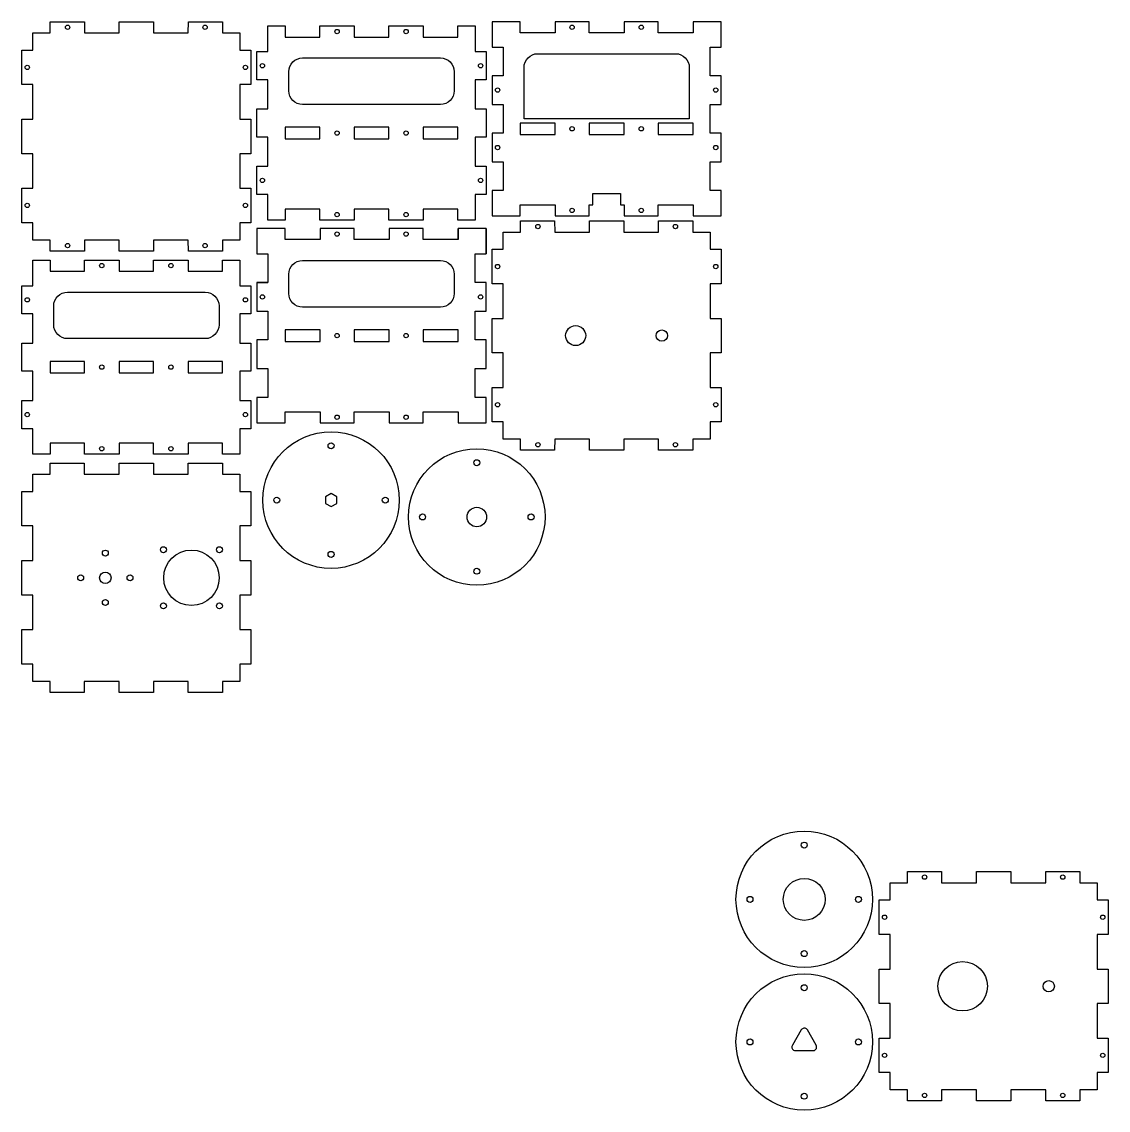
# Model space of a CAD drawing. Header units: inches. Extents: x 0.2 to 23.8, y -23.9 to -0.2.
import ezdxf

# ---------------------------------------------------------------- set-up
doc = ezdxf.new("R2010")
doc.units = ezdxf.units.IN
doc.header["$MEASUREMENT"] = 0
doc.layers.add('Layer 1', color=7, linetype='Continuous')

# ---------------------------------------------------------------- blocks, each defined once
blk = doc.blocks.new('block 3')
at = {"layer": 'Layer 1', "color": 7, "lineweight": 25, "true_color": 0xffffff}
blk.add_open_spline([(1.216, -0.31), (1.216, -0.284), (1.195, -0.263), (1.169, -0.263), (1.143, -0.263), (1.122, -0.284), (1.122, -0.31), (1.122, -0.336), (1.143, -0.357), (1.169, -0.357), (1.195, -0.357), (1.216, -0.336), (1.216, -0.31), (1.216, -0.31), (1.216, -0.31), (1.216, -0.31)], degree=3, knots=[0, 0, 0, 0, 1, 1, 1, 2, 2, 2, 3, 3, 3, 4, 4, 4, 5, 5, 5, 5], dxfattribs=at)
blk = doc.blocks.new('block 4')
at = {"layer": 'Layer 1', "color": 7, "lineweight": 25, "true_color": 0xffffff}
blk.add_open_spline([(5.088, -4.188), (5.088, -4.162), (5.067, -4.141), (5.041, -4.141), (5.015, -4.141), (4.994, -4.162), (4.994, -4.188), (4.994, -4.214), (5.015, -4.235), (5.041, -4.235), (5.067, -4.235), (5.088, -4.214), (5.088, -4.188), (5.088, -4.188), (5.088, -4.188), (5.088, -4.188)], degree=3, knots=[0, 0, 0, 0, 1, 1, 1, 2, 2, 2, 3, 3, 3, 4, 4, 4, 5, 5, 5, 5], dxfattribs=at)
blk = doc.blocks.new('block 5')
at = {"layer": 'Layer 1', "color": 7, "lineweight": 25, "true_color": 0xffffff}
blk.add_open_spline([(0.338, -1.182), (0.338, -1.156), (0.317, -1.135), (0.291, -1.135), (0.265, -1.135), (0.244, -1.156), (0.244, -1.182), (0.244, -1.208), (0.265, -1.229), (0.291, -1.229), (0.317, -1.229), (0.338, -1.208), (0.338, -1.182), (0.338, -1.182), (0.338, -1.182), (0.338, -1.182)], degree=3, knots=[0, 0, 0, 0, 1, 1, 1, 2, 2, 2, 3, 3, 3, 4, 4, 4, 5, 5, 5, 5], dxfattribs=at)
blk = doc.blocks.new('block 6')
at = {"layer": 'Layer 1', "color": 7, "lineweight": 25, "true_color": 0xffffff}
blk.add_open_spline([(4.21, -0.31), (4.21, -0.284), (4.189, -0.263), (4.163, -0.263), (4.137, -0.263), (4.116, -0.284), (4.116, -0.31), (4.116, -0.336), (4.137, -0.357), (4.163, -0.357), (4.189, -0.357), (4.21, -0.336), (4.21, -0.31), (4.21, -0.31), (4.21, -0.31), (4.21, -0.31)], degree=3, knots=[0, 0, 0, 0, 1, 1, 1, 2, 2, 2, 3, 3, 3, 4, 4, 4, 5, 5, 5, 5], dxfattribs=at)
blk = doc.blocks.new('block 7')
at = {"layer": 'Layer 1', "color": 7, "lineweight": 25, "true_color": 0xffffff}
blk.add_open_spline([(1.216, -5.06), (1.216, -5.034), (1.195, -5.013), (1.169, -5.013), (1.143, -5.013), (1.122, -5.034), (1.122, -5.06), (1.122, -5.086), (1.143, -5.107), (1.169, -5.107), (1.195, -5.107), (1.216, -5.086), (1.216, -5.06), (1.216, -5.06), (1.216, -5.06), (1.216, -5.06)], degree=3, knots=[0, 0, 0, 0, 1, 1, 1, 2, 2, 2, 3, 3, 3, 4, 4, 4, 5, 5, 5, 5], dxfattribs=at)
blk = doc.blocks.new('block 8')
at = {"layer": 'Layer 1', "color": 7, "lineweight": 25, "true_color": 0xffffff}
blk.add_open_spline([(5.088, -1.182), (5.088, -1.156), (5.067, -1.135), (5.041, -1.135), (5.015, -1.135), (4.994, -1.156), (4.994, -1.182), (4.994, -1.208), (5.015, -1.229), (5.041, -1.229), (5.067, -1.229), (5.088, -1.208), (5.088, -1.182), (5.088, -1.182), (5.088, -1.182), (5.088, -1.182)], degree=3, knots=[0, 0, 0, 0, 1, 1, 1, 2, 2, 2, 3, 3, 3, 4, 4, 4, 5, 5, 5, 5], dxfattribs=at)
blk = doc.blocks.new('block 9')
at = {"layer": 'Layer 1', "color": 7, "lineweight": 25, "true_color": 0xffffff}
blk.add_open_spline([(0.338, -4.188), (0.338, -4.162), (0.317, -4.141), (0.291, -4.141), (0.265, -4.141), (0.244, -4.162), (0.244, -4.188), (0.244, -4.214), (0.265, -4.235), (0.291, -4.235), (0.317, -4.235), (0.338, -4.214), (0.338, -4.188), (0.338, -4.188), (0.338, -4.188), (0.338, -4.188)], degree=3, knots=[0, 0, 0, 0, 1, 1, 1, 2, 2, 2, 3, 3, 3, 4, 4, 4, 5, 5, 5, 5], dxfattribs=at)
blk = doc.blocks.new('block 10')
at = {"layer": 'Layer 1', "color": 7, "lineweight": 25, "true_color": 0xffffff}
blk.add_open_spline([(4.21, -5.06), (4.21, -5.034), (4.189, -5.013), (4.163, -5.013), (4.137, -5.013), (4.116, -5.034), (4.116, -5.06), (4.116, -5.086), (4.137, -5.107), (4.163, -5.107), (4.189, -5.107), (4.21, -5.086), (4.21, -5.06), (4.21, -5.06), (4.21, -5.06), (4.21, -5.06)], degree=3, knots=[0, 0, 0, 0, 1, 1, 1, 2, 2, 2, 3, 3, 3, 4, 4, 4, 5, 5, 5, 5], dxfattribs=at)
blk = doc.blocks.new('block 11')
at = {"layer": 'Layer 1', "color": 7, "lineweight": 25, "true_color": 0xffffff}
blk.add_lwpolyline([(0.792, -0.43), (0.792, -0.19), (1.534, -0.19), (1.539, -0.43), (2.295, -0.43), (2.295, -0.19), (3.037, -0.19), (3.042, -0.43), (3.798, -0.43), (3.799, -0.19), (4.54, -0.19), (4.545, -0.43), (4.921, -0.43), (4.921, -0.806), (5.161, -0.806), (5.161, -1.557), (4.921, -1.557), (4.921, -2.309), (5.161, -2.309), (5.161, -3.061), (4.921, -3.061), (4.921, -3.812), (5.161, -3.812), (5.161, -4.564), (4.921, -4.564), (4.921, -4.94), (4.545, -4.94), (4.54, -5.18), (3.799, -5.18), (3.798, -4.94), (3.042, -4.94), (3.037, -5.18), (2.295, -5.18), (2.295, -4.94), (1.539, -4.94), (1.534, -5.18), (0.792, -5.18), (0.792, -4.94), (0.411, -4.94), (0.411, -4.564), (0.171, -4.564), (0.171, -3.812), (0.411, -3.812), (0.411, -3.061), (0.171, -3.061), (0.171, -2.309), (0.411, -2.309), (0.411, -1.557), (0.171, -1.557), (0.171, -0.806), (0.411, -0.806), (0.411, -0.43), (0.792, -0.43)], dxfattribs=at)
blk = doc.blocks.new('block 2')
at = {"layer": 'Layer 1'}
for name in ['block 11', 'block 3', 'block 6', 'block 5', 'block 8', 'block 9', 'block 4', 'block 7', 'block 10']:
    blk.add_blockref(name, (0, 0), dxfattribs=at)
blk = doc.blocks.new('block 13')
at = {"layer": 'Layer 1', "color": 7, "lineweight": 25, "true_color": 0xffffff}
blk.add_lwpolyline([(6.782, -10.672), (6.905, -10.743), (7.029, -10.672), (7.029, -10.529), (6.905, -10.458), (6.782, -10.529), (6.782, -10.672)], dxfattribs=at)
blk = doc.blocks.new('block 14')
at = {"layer": 'Layer 1', "color": 7, "lineweight": 25, "true_color": 0xffffff}
blk.add_open_spline([(6.97, -11.782), (6.97, -11.746), (6.941, -11.717), (6.905, -11.717), (6.87, -11.717), (6.84, -11.746), (6.84, -11.782), (6.84, -11.818), (6.87, -11.847), (6.905, -11.847), (6.941, -11.847), (6.97, -11.818), (6.97, -11.782), (6.97, -11.782), (6.97, -11.782), (6.97, -11.782)], degree=3, knots=[0, 0, 0, 0, 1, 1, 1, 2, 2, 2, 3, 3, 3, 4, 4, 4, 5, 5, 5, 5], dxfattribs=at)
blk = doc.blocks.new('block 15')
at = {"layer": 'Layer 1', "color": 7, "lineweight": 25, "true_color": 0xffffff}
blk.add_open_spline([(5.789, -10.601), (5.789, -10.565), (5.76, -10.536), (5.724, -10.536), (5.688, -10.536), (5.659, -10.565), (5.659, -10.601), (5.659, -10.636), (5.688, -10.666), (5.724, -10.666), (5.76, -10.666), (5.789, -10.636), (5.789, -10.601), (5.789, -10.601), (5.789, -10.601), (5.789, -10.601)], degree=3, knots=[0, 0, 0, 0, 1, 1, 1, 2, 2, 2, 3, 3, 3, 4, 4, 4, 5, 5, 5, 5], dxfattribs=at)
blk = doc.blocks.new('block 16')
at = {"layer": 'Layer 1', "color": 7, "lineweight": 25, "true_color": 0xffffff}
blk.add_open_spline([(6.97, -9.419), (6.97, -9.384), (6.941, -9.354), (6.905, -9.354), (6.87, -9.354), (6.84, -9.384), (6.84, -9.419), (6.84, -9.455), (6.87, -9.484), (6.905, -9.484), (6.941, -9.484), (6.97, -9.455), (6.97, -9.419), (6.97, -9.419), (6.97, -9.419), (6.97, -9.419)], degree=3, knots=[0, 0, 0, 0, 1, 1, 1, 2, 2, 2, 3, 3, 3, 4, 4, 4, 5, 5, 5, 5], dxfattribs=at)
blk = doc.blocks.new('block 17')
at = {"layer": 'Layer 1', "color": 7, "lineweight": 25, "true_color": 0xffffff}
blk.add_open_spline([(8.152, -10.601), (8.152, -10.565), (8.122, -10.536), (8.087, -10.536), (8.051, -10.536), (8.022, -10.565), (8.022, -10.601), (8.022, -10.636), (8.051, -10.666), (8.087, -10.666), (8.122, -10.666), (8.152, -10.636), (8.152, -10.601), (8.152, -10.601), (8.152, -10.601), (8.152, -10.601)], degree=3, knots=[0, 0, 0, 0, 1, 1, 1, 2, 2, 2, 3, 3, 3, 4, 4, 4, 5, 5, 5, 5], dxfattribs=at)
blk = doc.blocks.new('block 18')
at = {"layer": 'Layer 1', "color": 7, "lineweight": 25, "true_color": 0xffffff}
blk.add_open_spline([(8.392, -10.601), (8.392, -9.78), (7.726, -9.114), (6.905, -9.114), (6.085, -9.114), (5.419, -9.78), (5.419, -10.601), (5.419, -11.421), (6.085, -12.087), (6.905, -12.087), (7.726, -12.087), (8.392, -11.421), (8.392, -10.601), (8.392, -10.601), (8.392, -10.601), (8.392, -10.601)], degree=3, knots=[0, 0, 0, 0, 1, 1, 1, 2, 2, 2, 3, 3, 3, 4, 4, 4, 5, 5, 5, 5], dxfattribs=at)
blk = doc.blocks.new('block 12')
at = {"layer": 'Layer 1'}
for name in ['block 18', 'block 16', 'block 15', 'block 13', 'block 17', 'block 14']:
    blk.add_blockref(name, (0, 0), dxfattribs=at)
blk = doc.blocks.new('block 20')
at = {"layer": 'Layer 1', "color": 7, "lineweight": 25, "true_color": 0xffffff}
blk.add_open_spline([(10.144, -12.149), (10.144, -12.113), (10.115, -12.084), (10.079, -12.084), (10.043, -12.084), (10.014, -12.113), (10.014, -12.149), (10.014, -12.185), (10.043, -12.214), (10.079, -12.214), (10.115, -12.214), (10.144, -12.185), (10.144, -12.149), (10.144, -12.149), (10.144, -12.149), (10.144, -12.149)], degree=3, knots=[0, 0, 0, 0, 1, 1, 1, 2, 2, 2, 3, 3, 3, 4, 4, 4, 5, 5, 5, 5], dxfattribs=at)
blk = doc.blocks.new('block 21')
at = {"layer": 'Layer 1', "color": 7, "lineweight": 25, "true_color": 0xffffff}
blk.add_open_spline([(8.963, -10.968), (8.963, -10.932), (8.934, -10.903), (8.898, -10.903), (8.862, -10.903), (8.833, -10.932), (8.833, -10.968), (8.833, -11.004), (8.862, -11.033), (8.898, -11.033), (8.934, -11.033), (8.963, -11.004), (8.963, -10.968), (8.963, -10.968), (8.963, -10.968), (8.963, -10.968)], degree=3, knots=[0, 0, 0, 0, 1, 1, 1, 2, 2, 2, 3, 3, 3, 4, 4, 4, 5, 5, 5, 5], dxfattribs=at)
blk = doc.blocks.new('block 22')
at = {"layer": 'Layer 1', "color": 7, "lineweight": 25, "true_color": 0xffffff}
blk.add_open_spline([(10.144, -9.787), (10.144, -9.751), (10.115, -9.722), (10.079, -9.722), (10.043, -9.722), (10.014, -9.751), (10.014, -9.787), (10.014, -9.823), (10.043, -9.852), (10.079, -9.852), (10.115, -9.852), (10.144, -9.823), (10.144, -9.787), (10.144, -9.787), (10.144, -9.787), (10.144, -9.787)], degree=3, knots=[0, 0, 0, 0, 1, 1, 1, 2, 2, 2, 3, 3, 3, 4, 4, 4, 5, 5, 5, 5], dxfattribs=at)
blk = doc.blocks.new('block 23')
at = {"layer": 'Layer 1', "color": 7, "lineweight": 25, "true_color": 0xffffff}
blk.add_open_spline([(11.325, -10.968), (11.325, -10.932), (11.296, -10.903), (11.26, -10.903), (11.224, -10.903), (11.195, -10.932), (11.195, -10.968), (11.195, -11.004), (11.224, -11.033), (11.26, -11.033), (11.296, -11.033), (11.325, -11.004), (11.325, -10.968), (11.325, -10.968), (11.325, -10.968), (11.325, -10.968)], degree=3, knots=[0, 0, 0, 0, 1, 1, 1, 2, 2, 2, 3, 3, 3, 4, 4, 4, 5, 5, 5, 5], dxfattribs=at)
blk = doc.blocks.new('block 24')
at = {"layer": 'Layer 1', "color": 7, "lineweight": 25, "true_color": 0xffffff}
blk.add_open_spline([(11.565, -10.968), (11.565, -10.148), (10.9, -9.482), (10.079, -9.482), (9.258, -9.482), (8.593, -10.148), (8.593, -10.968), (8.593, -11.789), (9.258, -12.454), (10.079, -12.454), (10.9, -12.454), (11.565, -11.789), (11.565, -10.968), (11.565, -10.968), (11.565, -10.968), (11.565, -10.968)], degree=3, knots=[0, 0, 0, 0, 1, 1, 1, 2, 2, 2, 3, 3, 3, 4, 4, 4, 5, 5, 5, 5], dxfattribs=at)
blk = doc.blocks.new('block 25')
at = {"layer": 'Layer 1', "color": 7, "lineweight": 25, "true_color": 0xffffff}
blk.add_open_spline([(10.292, -10.968), (10.292, -10.851), (10.197, -10.756), (10.079, -10.756), (9.962, -10.756), (9.867, -10.851), (9.867, -10.968), (9.867, -11.086), (9.962, -11.181), (10.079, -11.181), (10.197, -11.181), (10.292, -11.086), (10.292, -10.968), (10.292, -10.968), (10.292, -10.968), (10.292, -10.968)], degree=3, knots=[0, 0, 0, 0, 1, 1, 1, 2, 2, 2, 3, 3, 3, 4, 4, 4, 5, 5, 5, 5], dxfattribs=at)
blk = doc.blocks.new('block 19')
at = {"layer": 'Layer 1'}
for name in ['block 24', 'block 22', 'block 25', 'block 21', 'block 23', 'block 20']:
    blk.add_blockref(name, (0, 0), dxfattribs=at)
blk = doc.blocks.new('block 27')
at = {"layer": 'Layer 1', "color": 7, "lineweight": 25, "true_color": 0xffffff}
blk.add_lwpolyline([(5.908, -2.487), (5.908, -2.737), (6.66, -2.737), (6.66, -2.487), (5.908, -2.487)], dxfattribs=at)
blk = doc.blocks.new('block 28')
at = {"layer": 'Layer 1', "color": 7, "lineweight": 25, "true_color": 0xffffff}
blk.add_open_spline([(8.586, -4.387), (8.586, -4.361), (8.565, -4.34), (8.539, -4.34), (8.513, -4.34), (8.492, -4.361), (8.492, -4.387), (8.492, -4.413), (8.513, -4.434), (8.539, -4.434), (8.565, -4.434), (8.586, -4.413), (8.586, -4.387), (8.586, -4.387), (8.586, -4.387), (8.586, -4.387)], degree=3, knots=[0, 0, 0, 0, 1, 1, 1, 2, 2, 2, 3, 3, 3, 4, 4, 4, 5, 5, 5, 5], dxfattribs=at)
blk = doc.blocks.new('block 29')
at = {"layer": 'Layer 1', "color": 7, "lineweight": 25, "true_color": 0xffffff}
blk.add_lwpolyline([(8.915, -2.487), (8.915, -2.737), (9.667, -2.737), (9.667, -2.487), (8.915, -2.487)], dxfattribs=at)
blk = doc.blocks.new('block 30')
at = {"layer": 'Layer 1', "color": 7, "lineweight": 25, "true_color": 0xffffff}
blk.add_open_spline([(5.459, -3.643), (5.459, -3.617), (5.438, -3.596), (5.412, -3.596), (5.387, -3.596), (5.365, -3.617), (5.365, -3.643), (5.365, -3.669), (5.387, -3.69), (5.412, -3.69), (5.438, -3.69), (5.459, -3.669), (5.459, -3.643), (5.459, -3.643), (5.459, -3.643), (5.459, -3.643)], degree=3, knots=[0, 0, 0, 0, 1, 1, 1, 2, 2, 2, 3, 3, 3, 4, 4, 4, 5, 5, 5, 5], dxfattribs=at)
blk = doc.blocks.new('block 31')
at = {"layer": 'Layer 1', "color": 7, "lineweight": 25, "true_color": 0xffffff}
blk.add_open_spline([(5.987, -1.277), (5.987, -1.277), (5.987, -1.692), (5.987, -1.692), (5.987, -1.857), (6.122, -1.992), (6.287, -1.992), (6.287, -1.992), (9.287, -1.992), (9.287, -1.992), (9.453, -1.992), (9.587, -1.857), (9.587, -1.692), (9.587, -1.692), (9.587, -1.277), (9.587, -1.277), (9.587, -1.111), (9.453, -0.977), (9.287, -0.977), (9.287, -0.977), (6.287, -0.977), (6.287, -0.977), (6.122, -0.977), (5.987, -1.111), (5.987, -1.277)], degree=3, knots=[0, 0, 0, 0, 1, 1, 1, 2, 2, 2, 3, 3, 3, 4, 4, 4, 5, 5, 5, 6, 6, 6, 7, 7, 7, 8, 8, 8, 8], dxfattribs=at)
blk = doc.blocks.new('block 32')
at = {"layer": 'Layer 1', "color": 7, "lineweight": 25, "true_color": 0xffffff}
blk.add_open_spline([(7.083, -4.387), (7.083, -4.361), (7.062, -4.34), (7.036, -4.34), (7.01, -4.34), (6.989, -4.361), (6.989, -4.387), (6.989, -4.413), (7.01, -4.434), (7.036, -4.434), (7.062, -4.434), (7.083, -4.413), (7.083, -4.387), (7.083, -4.387), (7.083, -4.387), (7.083, -4.387)], degree=3, knots=[0, 0, 0, 0, 1, 1, 1, 2, 2, 2, 3, 3, 3, 4, 4, 4, 5, 5, 5, 5], dxfattribs=at)
blk = doc.blocks.new('block 33')
at = {"layer": 'Layer 1', "color": 7, "lineweight": 25, "true_color": 0xffffff}
blk.add_open_spline([(7.083, -0.402), (7.083, -0.376), (7.062, -0.355), (7.036, -0.355), (7.01, -0.355), (6.989, -0.376), (6.989, -0.402), (6.989, -0.428), (7.01, -0.449), (7.036, -0.449), (7.062, -0.449), (7.083, -0.428), (7.083, -0.402), (7.083, -0.402), (7.083, -0.402), (7.083, -0.402)], degree=3, knots=[0, 0, 0, 0, 1, 1, 1, 2, 2, 2, 3, 3, 3, 4, 4, 4, 5, 5, 5, 5], dxfattribs=at)
blk = doc.blocks.new('block 34')
at = {"layer": 'Layer 1', "color": 7, "lineweight": 25, "true_color": 0xffffff}
blk.add_open_spline([(10.209, -1.146), (10.209, -1.12), (10.188, -1.099), (10.162, -1.099), (10.137, -1.099), (10.115, -1.12), (10.115, -1.146), (10.115, -1.172), (10.137, -1.193), (10.162, -1.193), (10.188, -1.193), (10.209, -1.172), (10.209, -1.146), (10.209, -1.146), (10.209, -1.146), (10.209, -1.146)], degree=3, knots=[0, 0, 0, 0, 1, 1, 1, 2, 2, 2, 3, 3, 3, 4, 4, 4, 5, 5, 5, 5], dxfattribs=at)
blk = doc.blocks.new('block 35')
at = {"layer": 'Layer 1', "color": 7, "lineweight": 25, "true_color": 0xffffff}
blk.add_open_spline([(5.459, -1.146), (5.459, -1.12), (5.438, -1.099), (5.412, -1.099), (5.387, -1.099), (5.365, -1.12), (5.365, -1.146), (5.365, -1.172), (5.387, -1.193), (5.412, -1.193), (5.438, -1.193), (5.459, -1.172), (5.459, -1.146), (5.459, -1.146), (5.459, -1.146), (5.459, -1.146)], degree=3, knots=[0, 0, 0, 0, 1, 1, 1, 2, 2, 2, 3, 3, 3, 4, 4, 4, 5, 5, 5, 5], dxfattribs=at)
blk = doc.blocks.new('block 36')
at = {"layer": 'Layer 1', "color": 7, "lineweight": 25, "true_color": 0xffffff}
blk.add_open_spline([(10.209, -3.643), (10.209, -3.617), (10.188, -3.596), (10.162, -3.596), (10.137, -3.596), (10.115, -3.617), (10.115, -3.643), (10.115, -3.669), (10.137, -3.69), (10.162, -3.69), (10.188, -3.69), (10.209, -3.669), (10.209, -3.643), (10.209, -3.643), (10.209, -3.643), (10.209, -3.643)], degree=3, knots=[0, 0, 0, 0, 1, 1, 1, 2, 2, 2, 3, 3, 3, 4, 4, 4, 5, 5, 5, 5], dxfattribs=at)
blk = doc.blocks.new('block 37')
at = {"layer": 'Layer 1', "color": 7, "lineweight": 25, "true_color": 0xffffff}
blk.add_lwpolyline([(7.412, -2.487), (7.412, -2.737), (8.163, -2.737), (8.163, -2.487), (7.412, -2.487)], dxfattribs=at)
blk = doc.blocks.new('block 38')
at = {"layer": 'Layer 1', "color": 7, "lineweight": 25, "true_color": 0xffffff}
blk.add_open_spline([(8.586, -0.402), (8.586, -0.376), (8.565, -0.355), (8.539, -0.355), (8.513, -0.355), (8.492, -0.376), (8.492, -0.402), (8.492, -0.428), (8.513, -0.449), (8.539, -0.449), (8.565, -0.449), (8.586, -0.428), (8.586, -0.402), (8.586, -0.402), (8.586, -0.402), (8.586, -0.402)], degree=3, knots=[0, 0, 0, 0, 1, 1, 1, 2, 2, 2, 3, 3, 3, 4, 4, 4, 5, 5, 5, 5], dxfattribs=at)
blk = doc.blocks.new('block 39')
at = {"layer": 'Layer 1', "color": 7, "lineweight": 25, "true_color": 0xffffff}
blk.add_lwpolyline([(9.667, -0.282), (10.042, -0.282), (10.042, -0.839), (10.282, -0.839), (10.282, -1.453), (10.042, -1.453), (10.042, -2.087), (10.282, -2.087), (10.282, -2.702), (10.042, -2.702), (10.042, -3.336), (10.282, -3.336), (10.282, -3.95), (10.042, -3.95), (10.042, -4.507), (9.667, -4.507), (9.667, -4.267), (8.915, -4.267), (8.915, -4.507), (8.163, -4.507), (8.163, -4.267), (7.412, -4.267), (7.412, -4.507), (6.66, -4.507), (6.66, -4.267), (5.908, -4.267), (5.908, -4.507), (5.532, -4.507), (5.532, -3.95), (5.292, -3.95), (5.292, -3.336), (5.532, -3.336), (5.532, -2.702), (5.292, -2.702), (5.292, -2.087), (5.532, -2.087), (5.532, -1.453), (5.292, -1.453), (5.292, -0.839), (5.532, -0.839), (5.532, -0.282), (5.908, -0.282), (5.908, -0.522), (6.66, -0.522), (6.66, -0.282), (7.412, -0.282), (7.412, -0.522), (8.163, -0.522), (8.163, -0.282), (8.915, -0.282), (8.915, -0.522), (9.667, -0.522), (9.667, -0.282)], dxfattribs=at)
blk = doc.blocks.new('block 40')
at = {"layer": 'Layer 1', "color": 7, "lineweight": 25, "true_color": 0xffffff}
blk.add_open_spline([(7.083, -2.612), (7.083, -2.586), (7.062, -2.565), (7.036, -2.565), (7.01, -2.565), (6.989, -2.586), (6.989, -2.612), (6.989, -2.638), (7.01, -2.659), (7.036, -2.659), (7.062, -2.659), (7.083, -2.638), (7.083, -2.612), (7.083, -2.612), (7.083, -2.612), (7.083, -2.612)], degree=3, knots=[0, 0, 0, 0, 1, 1, 1, 2, 2, 2, 3, 3, 3, 4, 4, 4, 5, 5, 5, 5], dxfattribs=at)
blk = doc.blocks.new('block 41')
at = {"layer": 'Layer 1', "color": 7, "lineweight": 25, "true_color": 0xffffff}
blk.add_open_spline([(8.586, -2.612), (8.586, -2.586), (8.565, -2.565), (8.539, -2.565), (8.513, -2.565), (8.492, -2.586), (8.492, -2.612), (8.492, -2.638), (8.513, -2.659), (8.539, -2.659), (8.565, -2.659), (8.586, -2.638), (8.586, -2.612), (8.586, -2.612), (8.586, -2.612), (8.586, -2.612)], degree=3, knots=[0, 0, 0, 0, 1, 1, 1, 2, 2, 2, 3, 3, 3, 4, 4, 4, 5, 5, 5, 5], dxfattribs=at)
blk = doc.blocks.new('block 26')
at = {"layer": 'Layer 1'}
for name in ['block 39', 'block 33', 'block 38', 'block 35', 'block 31', 'block 34', 'block 27', 'block 40', 'block 37', 'block 41', 'block 29', 'block 30', 'block 36', 'block 32', 'block 28']:
    blk.add_blockref(name, (0, 0), dxfattribs=at)
blk = doc.blocks.new('block 43')
at = {"layer": 'Layer 1', "color": 7, "lineweight": 25, "true_color": 0xffffff}
blk.add_open_spline([(8.586, -8.796), (8.586, -8.77), (8.565, -8.749), (8.539, -8.749), (8.513, -8.749), (8.492, -8.77), (8.492, -8.796), (8.492, -8.822), (8.513, -8.843), (8.539, -8.843), (8.565, -8.843), (8.586, -8.822), (8.586, -8.796), (8.586, -8.796), (8.586, -8.796), (8.586, -8.796)], degree=3, knots=[0, 0, 0, 0, 1, 1, 1, 2, 2, 2, 3, 3, 3, 4, 4, 4, 5, 5, 5, 5], dxfattribs=at)
blk = doc.blocks.new('block 44')
at = {"layer": 'Layer 1', "color": 7, "lineweight": 25, "true_color": 0xffffff}
blk.add_open_spline([(7.083, -8.796), (7.083, -8.77), (7.062, -8.749), (7.036, -8.749), (7.01, -8.749), (6.989, -8.77), (6.989, -8.796), (6.989, -8.822), (7.01, -8.843), (7.036, -8.843), (7.062, -8.843), (7.083, -8.822), (7.083, -8.796), (7.083, -8.796), (7.083, -8.796), (7.083, -8.796)], degree=3, knots=[0, 0, 0, 0, 1, 1, 1, 2, 2, 2, 3, 3, 3, 4, 4, 4, 5, 5, 5, 5], dxfattribs=at)
blk = doc.blocks.new('block 45')
at = {"layer": 'Layer 1', "color": 7, "lineweight": 25, "true_color": 0xffffff}
blk.add_open_spline([(9.287, -5.386), (9.287, -5.386), (6.287, -5.386), (6.287, -5.386), (6.122, -5.386), (5.987, -5.52), (5.987, -5.686), (5.987, -5.686), (5.987, -6.101), (5.987, -6.101), (5.987, -6.266), (6.122, -6.401), (6.287, -6.401), (6.287, -6.401), (9.287, -6.401), (9.287, -6.401), (9.453, -6.401), (9.587, -6.266), (9.587, -6.101), (9.587, -6.101), (9.587, -5.686), (9.587, -5.686), (9.587, -5.52), (9.453, -5.386), (9.287, -5.386)], degree=3, knots=[0, 0, 0, 0, 1, 1, 1, 2, 2, 2, 3, 3, 3, 4, 4, 4, 5, 5, 5, 6, 6, 6, 7, 7, 7, 8, 8, 8, 8], dxfattribs=at)
blk = doc.blocks.new('block 46')
at = {"layer": 'Layer 1', "color": 7, "lineweight": 25, "true_color": 0xffffff}
blk.add_lwpolyline([(6.665, -6.896), (5.903, -6.896), (5.903, -7.146), (6.665, -7.146), (6.665, -6.896)], dxfattribs=at)
blk = doc.blocks.new('block 47')
at = {"layer": 'Layer 1', "color": 7, "lineweight": 25, "true_color": 0xffffff}
blk.add_open_spline([(10.209, -6.179), (10.209, -6.153), (10.188, -6.132), (10.162, -6.132), (10.137, -6.132), (10.115, -6.153), (10.115, -6.179), (10.115, -6.205), (10.137, -6.226), (10.162, -6.226), (10.188, -6.226), (10.209, -6.205), (10.209, -6.179), (10.209, -6.179), (10.209, -6.179), (10.209, -6.179)], degree=3, knots=[0, 0, 0, 0, 1, 1, 1, 2, 2, 2, 3, 3, 3, 4, 4, 4, 5, 5, 5, 5], dxfattribs=at)
blk = doc.blocks.new('block 48')
at = {"layer": 'Layer 1', "color": 7, "lineweight": 25, "true_color": 0xffffff}
blk.add_open_spline([(8.586, -4.811), (8.586, -4.785), (8.565, -4.764), (8.539, -4.764), (8.513, -4.764), (8.492, -4.785), (8.492, -4.811), (8.492, -4.837), (8.513, -4.858), (8.539, -4.858), (8.565, -4.858), (8.586, -4.837), (8.586, -4.811), (8.586, -4.811), (8.586, -4.811), (8.586, -4.811)], degree=3, knots=[0, 0, 0, 0, 1, 1, 1, 2, 2, 2, 3, 3, 3, 4, 4, 4, 5, 5, 5, 5], dxfattribs=at)
blk = doc.blocks.new('block 49')
at = {"layer": 'Layer 1', "color": 7, "lineweight": 25, "true_color": 0xffffff}
blk.add_open_spline([(5.459, -6.179), (5.459, -6.153), (5.438, -6.132), (5.412, -6.132), (5.387, -6.132), (5.365, -6.153), (5.365, -6.179), (5.365, -6.205), (5.387, -6.226), (5.412, -6.226), (5.438, -6.226), (5.459, -6.205), (5.459, -6.179), (5.459, -6.179), (5.459, -6.179), (5.459, -6.179)], degree=3, knots=[0, 0, 0, 0, 1, 1, 1, 2, 2, 2, 3, 3, 3, 4, 4, 4, 5, 5, 5, 5], dxfattribs=at)
blk = doc.blocks.new('block 50')
at = {"layer": 'Layer 1', "color": 7, "lineweight": 25, "true_color": 0xffffff}
blk.add_open_spline([(7.083, -4.811), (7.083, -4.785), (7.062, -4.764), (7.036, -4.764), (7.01, -4.764), (6.989, -4.785), (6.989, -4.811), (6.989, -4.837), (7.01, -4.858), (7.036, -4.858), (7.062, -4.858), (7.083, -4.837), (7.083, -4.811), (7.083, -4.811), (7.083, -4.811), (7.083, -4.811)], degree=3, knots=[0, 0, 0, 0, 1, 1, 1, 2, 2, 2, 3, 3, 3, 4, 4, 4, 5, 5, 5, 5], dxfattribs=at)
blk = doc.blocks.new('block 51')
at = {"layer": 'Layer 1', "color": 7, "lineweight": 25, "true_color": 0xffffff}
blk.add_lwpolyline([(8.168, -6.896), (7.407, -6.896), (7.407, -7.146), (8.168, -7.146), (8.168, -6.896)], dxfattribs=at)
blk = doc.blocks.new('block 52')
at = {"layer": 'Layer 1', "color": 7, "lineweight": 25, "true_color": 0xffffff}
blk.add_lwpolyline([(9.672, -6.896), (8.91, -6.896), (8.91, -7.146), (9.672, -7.146), (9.672, -6.896)], dxfattribs=at)
blk = doc.blocks.new('block 53')
at = {"layer": 'Layer 1', "color": 7, "lineweight": 25, "true_color": 0xffffff}
blk.add_lwpolyline([(8.168, -8.676), (8.168, -8.916)], dxfattribs=at)
blk = doc.blocks.new('block 54')
at = {"layer": 'Layer 1', "color": 7, "lineweight": 25, "true_color": 0xffffff}
blk.add_lwpolyline([(8.168, -8.916), (8.91, -8.916)], dxfattribs=at)
blk = doc.blocks.new('block 55')
at = {"layer": 'Layer 1', "color": 7, "lineweight": 25, "true_color": 0xffffff}
blk.add_lwpolyline([(8.91, -8.916), (8.91, -8.676)], dxfattribs=at)
blk = doc.blocks.new('block 56')
at = {"layer": 'Layer 1', "color": 7, "lineweight": 25, "true_color": 0xffffff}
blk.add_lwpolyline([(8.91, -8.676), (9.672, -8.676)], dxfattribs=at)
blk = doc.blocks.new('block 57')
at = {"layer": 'Layer 1', "color": 7, "lineweight": 25, "true_color": 0xffffff}
blk.add_lwpolyline([(9.672, -8.676), (9.672, -8.916)], dxfattribs=at)
blk = doc.blocks.new('block 58')
at = {"layer": 'Layer 1', "color": 7, "lineweight": 25, "true_color": 0xffffff}
blk.add_lwpolyline([(9.672, -8.916), (10.282, -8.916)], dxfattribs=at)
blk = doc.blocks.new('block 59')
at = {"layer": 'Layer 1', "color": 7, "lineweight": 25, "true_color": 0xffffff}
blk.add_lwpolyline([(10.282, -8.676), (10.282, -8.676)], dxfattribs=at)
blk = doc.blocks.new('block 60')
at = {"layer": 'Layer 1', "color": 7, "lineweight": 25, "true_color": 0xffffff}
blk.add_lwpolyline([(10.282, -8.364), (10.042, -8.364)], dxfattribs=at)
blk = doc.blocks.new('block 61')
at = {"layer": 'Layer 1', "color": 7, "lineweight": 25, "true_color": 0xffffff}
blk.add_lwpolyline([(10.042, -8.364), (10.042, -7.74)], dxfattribs=at)
blk = doc.blocks.new('block 62')
at = {"layer": 'Layer 1', "color": 7, "lineweight": 25, "true_color": 0xffffff}
blk.add_lwpolyline([(10.042, -7.74), (10.282, -7.74)], dxfattribs=at)
blk = doc.blocks.new('block 63')
at = {"layer": 'Layer 1', "color": 7, "lineweight": 25, "true_color": 0xffffff}
blk.add_lwpolyline([(10.282, -7.74), (10.282, -7.116)], dxfattribs=at)
blk = doc.blocks.new('block 64')
at = {"layer": 'Layer 1', "color": 7, "lineweight": 25, "true_color": 0xffffff}
blk.add_lwpolyline([(10.282, -7.116), (10.042, -7.116)], dxfattribs=at)
blk = doc.blocks.new('block 65')
at = {"layer": 'Layer 1', "color": 7, "lineweight": 25, "true_color": 0xffffff}
blk.add_lwpolyline([(10.042, -7.116), (10.042, -6.491)], dxfattribs=at)
blk = doc.blocks.new('block 66')
at = {"layer": 'Layer 1', "color": 7, "lineweight": 25, "true_color": 0xffffff}
blk.add_lwpolyline([(10.042, -6.491), (10.282, -6.491)], dxfattribs=at)
blk = doc.blocks.new('block 67')
at = {"layer": 'Layer 1', "color": 7, "lineweight": 25, "true_color": 0xffffff}
blk.add_lwpolyline([(10.282, -6.491), (10.282, -5.867)], dxfattribs=at)
blk = doc.blocks.new('block 68')
at = {"layer": 'Layer 1', "color": 7, "lineweight": 25, "true_color": 0xffffff}
blk.add_lwpolyline([(10.282, -5.867), (10.042, -5.867)], dxfattribs=at)
blk = doc.blocks.new('block 69')
at = {"layer": 'Layer 1', "color": 7, "lineweight": 25, "true_color": 0xffffff}
blk.add_lwpolyline([(10.042, -5.867), (10.042, -5.243)], dxfattribs=at)
blk = doc.blocks.new('block 70')
at = {"layer": 'Layer 1', "color": 7, "lineweight": 25, "true_color": 0xffffff}
blk.add_lwpolyline([(10.042, -5.243), (10.282, -5.243)], dxfattribs=at)
blk = doc.blocks.new('block 71')
at = {"layer": 'Layer 1', "color": 7, "lineweight": 25, "true_color": 0xffffff}
blk.add_lwpolyline([(10.282, -5.243), (10.282, -4.691)], dxfattribs=at)
blk = doc.blocks.new('block 72')
at = {"layer": 'Layer 1', "color": 7, "lineweight": 25, "true_color": 0xffffff}
blk.add_lwpolyline([(10.282, -4.691), (9.672, -4.691)], dxfattribs=at)
blk = doc.blocks.new('block 73')
at = {"layer": 'Layer 1', "color": 7, "lineweight": 25, "true_color": 0xffffff}
blk.add_lwpolyline([(9.672, -4.691), (9.672, -4.931)], dxfattribs=at)
blk = doc.blocks.new('block 74')
at = {"layer": 'Layer 1', "color": 7, "lineweight": 25, "true_color": 0xffffff}
blk.add_lwpolyline([(9.672, -4.931), (8.91, -4.931)], dxfattribs=at)
blk = doc.blocks.new('block 75')
at = {"layer": 'Layer 1', "color": 7, "lineweight": 25, "true_color": 0xffffff}
blk.add_lwpolyline([(8.91, -4.931), (8.91, -4.691)], dxfattribs=at)
blk = doc.blocks.new('block 76')
at = {"layer": 'Layer 1', "color": 7, "lineweight": 25, "true_color": 0xffffff}
blk.add_lwpolyline([(8.91, -4.691), (8.168, -4.691)], dxfattribs=at)
blk = doc.blocks.new('block 77')
at = {"layer": 'Layer 1', "color": 7, "lineweight": 25, "true_color": 0xffffff}
blk.add_lwpolyline([(8.168, -4.691), (8.168, -4.931)], dxfattribs=at)
blk = doc.blocks.new('block 78')
at = {"layer": 'Layer 1', "color": 7, "lineweight": 25, "true_color": 0xffffff}
blk.add_lwpolyline([(8.168, -4.931), (7.407, -4.931)], dxfattribs=at)
blk = doc.blocks.new('block 79')
at = {"layer": 'Layer 1', "color": 7, "lineweight": 25, "true_color": 0xffffff}
blk.add_lwpolyline([(7.407, -4.931), (7.407, -4.691)], dxfattribs=at)
blk = doc.blocks.new('block 80')
at = {"layer": 'Layer 1', "color": 7, "lineweight": 25, "true_color": 0xffffff}
blk.add_lwpolyline([(7.407, -4.691), (6.665, -4.691)], dxfattribs=at)
blk = doc.blocks.new('block 81')
at = {"layer": 'Layer 1', "color": 7, "lineweight": 25, "true_color": 0xffffff}
blk.add_lwpolyline([(6.665, -4.691), (6.665, -4.931)], dxfattribs=at)
blk = doc.blocks.new('block 82')
at = {"layer": 'Layer 1', "color": 7, "lineweight": 25, "true_color": 0xffffff}
blk.add_lwpolyline([(6.665, -4.931), (5.903, -4.931)], dxfattribs=at)
blk = doc.blocks.new('block 83')
at = {"layer": 'Layer 1', "color": 7, "lineweight": 25, "true_color": 0xffffff}
blk.add_lwpolyline([(5.903, -4.931), (5.903, -4.691)], dxfattribs=at)
blk = doc.blocks.new('block 84')
at = {"layer": 'Layer 1', "color": 7, "lineweight": 25, "true_color": 0xffffff}
blk.add_lwpolyline([(5.903, -4.691), (5.292, -4.691)], dxfattribs=at)
blk = doc.blocks.new('block 85')
at = {"layer": 'Layer 1', "color": 7, "lineweight": 25, "true_color": 0xffffff}
blk.add_lwpolyline([(5.292, -4.691), (5.292, -5.243)], dxfattribs=at)
blk = doc.blocks.new('block 86')
at = {"layer": 'Layer 1', "color": 7, "lineweight": 25, "true_color": 0xffffff}
blk.add_lwpolyline([(5.292, -5.243), (5.532, -5.243)], dxfattribs=at)
blk = doc.blocks.new('block 87')
at = {"layer": 'Layer 1', "color": 7, "lineweight": 25, "true_color": 0xffffff}
blk.add_lwpolyline([(5.532, -5.243), (5.532, -5.867)], dxfattribs=at)
blk = doc.blocks.new('block 88')
at = {"layer": 'Layer 1', "color": 7, "lineweight": 25, "true_color": 0xffffff}
blk.add_lwpolyline([(5.532, -5.867), (5.292, -5.867)], dxfattribs=at)
blk = doc.blocks.new('block 89')
at = {"layer": 'Layer 1', "color": 7, "lineweight": 25, "true_color": 0xffffff}
blk.add_lwpolyline([(5.292, -5.867), (5.292, -6.491)], dxfattribs=at)
blk = doc.blocks.new('block 90')
at = {"layer": 'Layer 1', "color": 7, "lineweight": 25, "true_color": 0xffffff}
blk.add_lwpolyline([(5.292, -6.491), (5.532, -6.491)], dxfattribs=at)
blk = doc.blocks.new('block 91')
at = {"layer": 'Layer 1', "color": 7, "lineweight": 25, "true_color": 0xffffff}
blk.add_lwpolyline([(5.532, -6.491), (5.532, -7.116)], dxfattribs=at)
blk = doc.blocks.new('block 92')
at = {"layer": 'Layer 1', "color": 7, "lineweight": 25, "true_color": 0xffffff}
blk.add_lwpolyline([(5.532, -7.116), (5.292, -7.116)], dxfattribs=at)
blk = doc.blocks.new('block 93')
at = {"layer": 'Layer 1', "color": 7, "lineweight": 25, "true_color": 0xffffff}
blk.add_lwpolyline([(5.292, -7.116), (5.292, -7.74)], dxfattribs=at)
blk = doc.blocks.new('block 94')
at = {"layer": 'Layer 1', "color": 7, "lineweight": 25, "true_color": 0xffffff}
blk.add_lwpolyline([(5.292, -7.74), (5.532, -7.74)], dxfattribs=at)
blk = doc.blocks.new('block 95')
at = {"layer": 'Layer 1', "color": 7, "lineweight": 25, "true_color": 0xffffff}
blk.add_lwpolyline([(5.532, -7.74), (5.532, -8.364)], dxfattribs=at)
blk = doc.blocks.new('block 96')
at = {"layer": 'Layer 1', "color": 7, "lineweight": 25, "true_color": 0xffffff}
blk.add_lwpolyline([(5.532, -8.364), (5.292, -8.364)], dxfattribs=at)
blk = doc.blocks.new('block 97')
at = {"layer": 'Layer 1', "color": 7, "lineweight": 25, "true_color": 0xffffff}
blk.add_lwpolyline([(5.292, -8.364), (5.292, -8.916)], dxfattribs=at)
blk = doc.blocks.new('block 98')
at = {"layer": 'Layer 1', "color": 7, "lineweight": 25, "true_color": 0xffffff}
blk.add_lwpolyline([(5.292, -8.916), (5.903, -8.916)], dxfattribs=at)
blk = doc.blocks.new('block 99')
at = {"layer": 'Layer 1', "color": 7, "lineweight": 25, "true_color": 0xffffff}
blk.add_lwpolyline([(5.903, -8.916), (5.903, -8.676)], dxfattribs=at)
blk = doc.blocks.new('block 100')
at = {"layer": 'Layer 1', "color": 7, "lineweight": 25, "true_color": 0xffffff}
blk.add_lwpolyline([(5.903, -8.676), (6.665, -8.676)], dxfattribs=at)
blk = doc.blocks.new('block 101')
at = {"layer": 'Layer 1', "color": 7, "lineweight": 25, "true_color": 0xffffff}
blk.add_lwpolyline([(6.665, -8.676), (6.665, -8.916)], dxfattribs=at)
blk = doc.blocks.new('block 102')
at = {"layer": 'Layer 1', "color": 7, "lineweight": 25, "true_color": 0xffffff}
blk.add_lwpolyline([(6.665, -8.916), (7.407, -8.916)], dxfattribs=at)
blk = doc.blocks.new('block 103')
at = {"layer": 'Layer 1', "color": 7, "lineweight": 25, "true_color": 0xffffff}
blk.add_lwpolyline([(7.407, -8.916), (7.407, -8.676)], dxfattribs=at)
blk = doc.blocks.new('block 104')
at = {"layer": 'Layer 1', "color": 7, "lineweight": 25, "true_color": 0xffffff}
blk.add_lwpolyline([(7.407, -8.676), (8.168, -8.676)], dxfattribs=at)
blk = doc.blocks.new('block 105')
at = {"layer": 'Layer 1', "color": 7, "lineweight": 25, "true_color": 0xffffff}
blk.add_lwpolyline([(5.292, -5.867), (5.532, -5.867)], dxfattribs=at)
blk = doc.blocks.new('block 106')
at = {"layer": 'Layer 1', "color": 7, "lineweight": 25, "true_color": 0xffffff}
blk.add_lwpolyline([(9.672, -4.931), (9.672, -4.691)], dxfattribs=at)
blk = doc.blocks.new('block 107')
at = {"layer": 'Layer 1', "color": 7, "lineweight": 25, "true_color": 0xffffff}
blk.add_lwpolyline([(10.282, -4.691), (10.282, -5.243)], dxfattribs=at)
blk = doc.blocks.new('block 108')
at = {"layer": 'Layer 1', "color": 7, "lineweight": 25, "true_color": 0xffffff}
blk.add_lwpolyline([(10.282, -8.676), (10.282, -8.676)], dxfattribs=at)
blk = doc.blocks.new('block 109')
at = {"layer": 'Layer 1', "color": 7, "lineweight": 25, "true_color": 0xffffff}
blk.add_open_spline([(8.586, -7.021), (8.586, -6.995), (8.565, -6.974), (8.539, -6.974), (8.513, -6.974), (8.492, -6.995), (8.492, -7.021), (8.492, -7.046), (8.513, -7.068), (8.539, -7.068), (8.565, -7.068), (8.586, -7.046), (8.586, -7.021), (8.586, -7.021), (8.586, -7.021), (8.586, -7.021)], degree=3, knots=[0, 0, 0, 0, 1, 1, 1, 2, 2, 2, 3, 3, 3, 4, 4, 4, 5, 5, 5, 5], dxfattribs=at)
blk = doc.blocks.new('block 110')
at = {"layer": 'Layer 1', "color": 7, "lineweight": 25, "true_color": 0xffffff}
blk.add_open_spline([(7.083, -7.021), (7.083, -6.995), (7.062, -6.974), (7.036, -6.974), (7.01, -6.974), (6.989, -6.995), (6.989, -7.021), (6.989, -7.046), (7.01, -7.068), (7.036, -7.068), (7.062, -7.068), (7.083, -7.046), (7.083, -7.021), (7.083, -7.021), (7.083, -7.021), (7.083, -7.021)], degree=3, knots=[0, 0, 0, 0, 1, 1, 1, 2, 2, 2, 3, 3, 3, 4, 4, 4, 5, 5, 5, 5], dxfattribs=at)
blk = doc.blocks.new('block 111')
at = {"layer": 'Layer 1', "color": 7, "lineweight": 25, "true_color": 0xffffff}
blk.add_lwpolyline([(10.282, -8.916), (10.282, -8.676)], dxfattribs=at)
blk = doc.blocks.new('block 112')
at = {"layer": 'Layer 1', "color": 7, "lineweight": 25, "true_color": 0xffffff}
blk.add_lwpolyline([(10.282, -8.676), (10.282, -8.364)], dxfattribs=at)
blk = doc.blocks.new('block 42')
at = {"layer": 'Layer 1'}
for name in ['block 84', 'block 85', 'block 83', 'block 80', 'block 81', 'block 79', 'block 76', 'block 77', 'block 75', 'block 72', 'block 73', 'block 106', 'block 71', 'block 107', 'block 82', 'block 50', 'block 78', 'block 48', 'block 74', 'block 86', 'block 87', 'block 45', 'block 69', 'block 70', 'block 88', 'block 89', 'block 105', 'block 68', 'block 67', 'block 49', 'block 47', 'block 90', 'block 91', 'block 65', 'block 66', 'block 46', 'block 110', 'block 51', 'block 109', 'block 52', 'block 92', 'block 93', 'block 64', 'block 63', 'block 94', 'block 95', 'block 61', 'block 62', 'block 96', 'block 97', 'block 60', 'block 112', 'block 99', 'block 100', 'block 101', 'block 44', 'block 103', 'block 104', 'block 53', 'block 43', 'block 55', 'block 56', 'block 57', 'block 59', 'block 108', 'block 111', 'block 98', 'block 102', 'block 54', 'block 58']:
    blk.add_blockref(name, (0, 0), dxfattribs=at)
blk = doc.blocks.new('block 114')
at = {"layer": 'Layer 1', "color": 7, "lineweight": 25, "true_color": 0xffffff}
blk.add_lwpolyline([(0.787, -7.582), (0.787, -7.832), (1.538, -7.832), (1.538, -7.582), (0.787, -7.582)], dxfattribs=at)
blk = doc.blocks.new('block 115')
at = {"layer": 'Layer 1', "color": 7, "lineweight": 25, "true_color": 0xffffff}
blk.add_open_spline([(3.465, -9.483), (3.465, -9.457), (3.444, -9.436), (3.418, -9.436), (3.392, -9.436), (3.371, -9.457), (3.371, -9.483), (3.371, -9.509), (3.392, -9.53), (3.418, -9.53), (3.444, -9.53), (3.465, -9.509), (3.465, -9.483), (3.465, -9.483), (3.465, -9.483), (3.465, -9.483)], degree=3, knots=[0, 0, 0, 0, 1, 1, 1, 2, 2, 2, 3, 3, 3, 4, 4, 4, 5, 5, 5, 5], dxfattribs=at)
blk = doc.blocks.new('block 116')
at = {"layer": 'Layer 1', "color": 7, "lineweight": 25, "true_color": 0xffffff}
blk.add_lwpolyline([(3.793, -7.582), (3.793, -7.832), (4.545, -7.832), (4.545, -7.582), (3.793, -7.582)], dxfattribs=at)
blk = doc.blocks.new('block 117')
at = {"layer": 'Layer 1', "color": 7, "lineweight": 25, "true_color": 0xffffff}
blk.add_open_spline([(0.338, -8.739), (0.338, -8.713), (0.317, -8.692), (0.291, -8.692), (0.265, -8.692), (0.244, -8.713), (0.244, -8.739), (0.244, -8.765), (0.265, -8.786), (0.291, -8.786), (0.317, -8.786), (0.338, -8.765), (0.338, -8.739), (0.338, -8.739), (0.338, -8.739), (0.338, -8.739)], degree=3, knots=[0, 0, 0, 0, 1, 1, 1, 2, 2, 2, 3, 3, 3, 4, 4, 4, 5, 5, 5, 5], dxfattribs=at)
blk = doc.blocks.new('block 118')
at = {"layer": 'Layer 1', "color": 7, "lineweight": 25, "true_color": 0xffffff}
blk.add_open_spline([(0.866, -6.373), (0.866, -6.373), (0.866, -6.787), (0.866, -6.787), (0.866, -6.953), (1, -7.087), (1.166, -7.087), (1.166, -7.087), (4.166, -7.087), (4.166, -7.087), (4.332, -7.087), (4.466, -6.953), (4.466, -6.787), (4.466, -6.787), (4.466, -6.373), (4.466, -6.373), (4.466, -6.207), (4.332, -6.073), (4.166, -6.073), (4.166, -6.073), (1.166, -6.073), (1.166, -6.073), (1, -6.073), (0.866, -6.207), (0.866, -6.373)], degree=3, knots=[0, 0, 0, 0, 1, 1, 1, 2, 2, 2, 3, 3, 3, 4, 4, 4, 5, 5, 5, 6, 6, 6, 7, 7, 7, 8, 8, 8, 8], dxfattribs=at)
blk = doc.blocks.new('block 119')
at = {"layer": 'Layer 1', "color": 7, "lineweight": 25, "true_color": 0xffffff}
blk.add_open_spline([(1.961, -9.483), (1.961, -9.457), (1.94, -9.436), (1.914, -9.436), (1.888, -9.436), (1.867, -9.457), (1.867, -9.483), (1.867, -9.509), (1.888, -9.53), (1.914, -9.53), (1.94, -9.53), (1.961, -9.509), (1.961, -9.483), (1.961, -9.483), (1.961, -9.483), (1.961, -9.483)], degree=3, knots=[0, 0, 0, 0, 1, 1, 1, 2, 2, 2, 3, 3, 3, 4, 4, 4, 5, 5, 5, 5], dxfattribs=at)
blk = doc.blocks.new('block 120')
at = {"layer": 'Layer 1', "color": 7, "lineweight": 25, "true_color": 0xffffff}
blk.add_open_spline([(1.961, -5.498), (1.961, -5.472), (1.94, -5.451), (1.914, -5.451), (1.888, -5.451), (1.867, -5.472), (1.867, -5.498), (1.867, -5.524), (1.888, -5.545), (1.914, -5.545), (1.94, -5.545), (1.961, -5.524), (1.961, -5.498), (1.961, -5.498), (1.961, -5.498), (1.961, -5.498)], degree=3, knots=[0, 0, 0, 0, 1, 1, 1, 2, 2, 2, 3, 3, 3, 4, 4, 4, 5, 5, 5, 5], dxfattribs=at)
blk = doc.blocks.new('block 121')
at = {"layer": 'Layer 1', "color": 7, "lineweight": 25, "true_color": 0xffffff}
blk.add_open_spline([(5.088, -6.242), (5.088, -6.216), (5.067, -6.195), (5.041, -6.195), (5.015, -6.195), (4.994, -6.216), (4.994, -6.242), (4.994, -6.268), (5.015, -6.289), (5.041, -6.289), (5.067, -6.289), (5.088, -6.268), (5.088, -6.242), (5.088, -6.242), (5.088, -6.242), (5.088, -6.242)], degree=3, knots=[0, 0, 0, 0, 1, 1, 1, 2, 2, 2, 3, 3, 3, 4, 4, 4, 5, 5, 5, 5], dxfattribs=at)
blk = doc.blocks.new('block 122')
at = {"layer": 'Layer 1', "color": 7, "lineweight": 25, "true_color": 0xffffff}
blk.add_open_spline([(0.338, -6.242), (0.338, -6.216), (0.317, -6.195), (0.291, -6.195), (0.265, -6.195), (0.244, -6.216), (0.244, -6.242), (0.244, -6.268), (0.265, -6.289), (0.291, -6.289), (0.317, -6.289), (0.338, -6.268), (0.338, -6.242), (0.338, -6.242), (0.338, -6.242), (0.338, -6.242)], degree=3, knots=[0, 0, 0, 0, 1, 1, 1, 2, 2, 2, 3, 3, 3, 4, 4, 4, 5, 5, 5, 5], dxfattribs=at)
blk = doc.blocks.new('block 123')
at = {"layer": 'Layer 1', "color": 7, "lineweight": 25, "true_color": 0xffffff}
blk.add_open_spline([(5.088, -8.739), (5.088, -8.713), (5.067, -8.692), (5.041, -8.692), (5.015, -8.692), (4.994, -8.713), (4.994, -8.739), (4.994, -8.765), (5.015, -8.786), (5.041, -8.786), (5.067, -8.786), (5.088, -8.765), (5.088, -8.739), (5.088, -8.739), (5.088, -8.739), (5.088, -8.739)], degree=3, knots=[0, 0, 0, 0, 1, 1, 1, 2, 2, 2, 3, 3, 3, 4, 4, 4, 5, 5, 5, 5], dxfattribs=at)
blk = doc.blocks.new('block 124')
at = {"layer": 'Layer 1', "color": 7, "lineweight": 25, "true_color": 0xffffff}
blk.add_lwpolyline([(2.29, -7.582), (2.29, -7.832), (3.042, -7.832), (3.042, -7.582), (2.29, -7.582)], dxfattribs=at)
blk = doc.blocks.new('block 125')
at = {"layer": 'Layer 1', "color": 7, "lineweight": 25, "true_color": 0xffffff}
blk.add_open_spline([(3.465, -5.498), (3.465, -5.472), (3.444, -5.451), (3.418, -5.451), (3.392, -5.451), (3.371, -5.472), (3.371, -5.498), (3.371, -5.524), (3.392, -5.545), (3.418, -5.545), (3.444, -5.545), (3.465, -5.524), (3.465, -5.498), (3.465, -5.498), (3.465, -5.498), (3.465, -5.498)], degree=3, knots=[0, 0, 0, 0, 1, 1, 1, 2, 2, 2, 3, 3, 3, 4, 4, 4, 5, 5, 5, 5], dxfattribs=at)
blk = doc.blocks.new('block 126')
at = {"layer": 'Layer 1', "color": 7, "lineweight": 25, "true_color": 0xffffff}
blk.add_lwpolyline([(4.545, -5.378), (4.921, -5.378), (4.921, -5.935), (5.161, -5.935), (5.161, -6.549), (4.921, -6.549), (4.921, -7.183), (5.161, -7.183), (5.161, -7.797), (4.921, -7.797), (4.921, -8.431), (5.161, -8.431), (5.161, -9.046), (4.921, -9.046), (4.921, -9.603), (4.545, -9.603), (4.545, -9.363), (3.793, -9.363), (3.793, -9.603), (3.042, -9.603), (3.042, -9.363), (2.29, -9.363), (2.29, -9.603), (1.538, -9.603), (1.538, -9.363), (0.787, -9.363), (0.787, -9.603), (0.411, -9.603), (0.411, -9.046), (0.171, -9.046), (0.171, -8.431), (0.411, -8.431), (0.411, -7.797), (0.171, -7.797), (0.171, -7.183), (0.411, -7.183), (0.411, -6.549), (0.171, -6.549), (0.171, -5.935), (0.411, -5.935), (0.411, -5.378), (0.787, -5.378), (0.787, -5.618), (1.538, -5.618), (1.538, -5.378), (2.29, -5.378), (2.29, -5.618), (3.042, -5.618), (3.042, -5.378), (3.793, -5.378), (3.793, -5.618), (4.545, -5.618), (4.545, -5.378)], dxfattribs=at)
blk = doc.blocks.new('block 127')
at = {"layer": 'Layer 1', "color": 7, "lineweight": 25, "true_color": 0xffffff}
blk.add_open_spline([(1.961, -7.707), (1.961, -7.681), (1.94, -7.66), (1.914, -7.66), (1.888, -7.66), (1.867, -7.681), (1.867, -7.707), (1.867, -7.733), (1.888, -7.754), (1.914, -7.754), (1.94, -7.754), (1.961, -7.733), (1.961, -7.707), (1.961, -7.707), (1.961, -7.707), (1.961, -7.707)], degree=3, knots=[0, 0, 0, 0, 1, 1, 1, 2, 2, 2, 3, 3, 3, 4, 4, 4, 5, 5, 5, 5], dxfattribs=at)
blk = doc.blocks.new('block 128')
at = {"layer": 'Layer 1', "color": 7, "lineweight": 25, "true_color": 0xffffff}
blk.add_open_spline([(3.465, -7.707), (3.465, -7.681), (3.444, -7.66), (3.418, -7.66), (3.392, -7.66), (3.371, -7.681), (3.371, -7.707), (3.371, -7.733), (3.392, -7.754), (3.418, -7.754), (3.444, -7.754), (3.465, -7.733), (3.465, -7.707), (3.465, -7.707), (3.465, -7.707), (3.465, -7.707)], degree=3, knots=[0, 0, 0, 0, 1, 1, 1, 2, 2, 2, 3, 3, 3, 4, 4, 4, 5, 5, 5, 5], dxfattribs=at)
blk = doc.blocks.new('block 113')
at = {"layer": 'Layer 1'}
for name in ['block 126', 'block 120', 'block 125', 'block 118', 'block 122', 'block 121', 'block 114', 'block 127', 'block 124', 'block 128', 'block 116', 'block 117', 'block 123', 'block 119', 'block 115']:
    blk.add_blockref(name, (0, 0), dxfattribs=at)
blk = doc.blocks.new('block 130')
at = {"layer": 'Layer 1', "color": 7, "lineweight": 25, "true_color": 0xffffff}
blk.add_lwpolyline([(11.023, -2.645), (11.785, -2.645), (11.785, -2.395), (11.023, -2.395), (11.023, -2.645)], dxfattribs=at)
blk = doc.blocks.new('block 131')
at = {"layer": 'Layer 1', "color": 7, "lineweight": 25, "true_color": 0xffffff}
blk.add_open_spline([(13.706, -4.295), (13.706, -4.269), (13.685, -4.248), (13.659, -4.248), (13.633, -4.248), (13.612, -4.269), (13.612, -4.295), (13.612, -4.321), (13.633, -4.342), (13.659, -4.342), (13.685, -4.342), (13.706, -4.321), (13.706, -4.295), (13.706, -4.295), (13.706, -4.295), (13.706, -4.295)], degree=3, knots=[0, 0, 0, 0, 1, 1, 1, 2, 2, 2, 3, 3, 3, 4, 4, 4, 5, 5, 5, 5], dxfattribs=at)
blk = doc.blocks.new('block 132')
at = {"layer": 'Layer 1', "color": 7, "lineweight": 25, "true_color": 0xffffff}
blk.add_open_spline([(12.202, -4.295), (12.202, -4.269), (12.181, -4.248), (12.155, -4.248), (12.13, -4.248), (12.108, -4.269), (12.108, -4.295), (12.108, -4.321), (12.13, -4.342), (12.155, -4.342), (12.181, -4.342), (12.202, -4.321), (12.202, -4.295), (12.202, -4.295), (12.202, -4.295), (12.202, -4.295)], degree=3, knots=[0, 0, 0, 0, 1, 1, 1, 2, 2, 2, 3, 3, 3, 4, 4, 4, 5, 5, 5, 5], dxfattribs=at)
blk = doc.blocks.new('block 133')
at = {"layer": 'Layer 1', "color": 7, "lineweight": 25, "true_color": 0xffffff}
blk.add_open_spline([(12.202, -2.52), (12.202, -2.494), (12.181, -2.473), (12.155, -2.473), (12.13, -2.473), (12.108, -2.494), (12.108, -2.52), (12.108, -2.546), (12.13, -2.567), (12.155, -2.567), (12.181, -2.567), (12.202, -2.546), (12.202, -2.52), (12.202, -2.52), (12.202, -2.52), (12.202, -2.52)], degree=3, knots=[0, 0, 0, 0, 1, 1, 1, 2, 2, 2, 3, 3, 3, 4, 4, 4, 5, 5, 5, 5], dxfattribs=at)
blk = doc.blocks.new('block 134')
at = {"layer": 'Layer 1', "color": 7, "lineweight": 25, "true_color": 0xffffff}
blk.add_open_spline([(10.579, -1.678), (10.579, -1.652), (10.558, -1.631), (10.532, -1.631), (10.506, -1.631), (10.485, -1.652), (10.485, -1.678), (10.485, -1.704), (10.506, -1.725), (10.532, -1.725), (10.558, -1.725), (10.579, -1.704), (10.579, -1.678), (10.579, -1.678), (10.579, -1.678), (10.579, -1.678)], degree=3, knots=[0, 0, 0, 0, 1, 1, 1, 2, 2, 2, 3, 3, 3, 4, 4, 4, 5, 5, 5, 5], dxfattribs=at)
blk = doc.blocks.new('block 135')
at = {"layer": 'Layer 1', "color": 7, "lineweight": 25, "true_color": 0xffffff}
blk.add_open_spline([(13.706, -0.31), (13.706, -0.284), (13.685, -0.263), (13.659, -0.263), (13.633, -0.263), (13.612, -0.284), (13.612, -0.31), (13.612, -0.336), (13.633, -0.357), (13.659, -0.357), (13.685, -0.357), (13.706, -0.336), (13.706, -0.31), (13.706, -0.31), (13.706, -0.31), (13.706, -0.31)], degree=3, knots=[0, 0, 0, 0, 1, 1, 1, 2, 2, 2, 3, 3, 3, 4, 4, 4, 5, 5, 5, 5], dxfattribs=at)
blk = doc.blocks.new('block 136')
at = {"layer": 'Layer 1', "color": 7, "lineweight": 25, "true_color": 0xffffff}
blk.add_open_spline([(13.706, -2.52), (13.706, -2.494), (13.685, -2.473), (13.659, -2.473), (13.633, -2.473), (13.612, -2.494), (13.612, -2.52), (13.612, -2.546), (13.633, -2.567), (13.659, -2.567), (13.685, -2.567), (13.706, -2.546), (13.706, -2.52), (13.706, -2.52), (13.706, -2.52), (13.706, -2.52)], degree=3, knots=[0, 0, 0, 0, 1, 1, 1, 2, 2, 2, 3, 3, 3, 4, 4, 4, 5, 5, 5, 5], dxfattribs=at)
blk = doc.blocks.new('block 137')
at = {"layer": 'Layer 1', "color": 7, "lineweight": 25, "true_color": 0xffffff}
blk.add_open_spline([(15.329, -1.678), (15.329, -1.652), (15.308, -1.631), (15.282, -1.631), (15.256, -1.631), (15.235, -1.652), (15.235, -1.678), (15.235, -1.704), (15.256, -1.725), (15.282, -1.725), (15.308, -1.725), (15.329, -1.704), (15.329, -1.678), (15.329, -1.678), (15.329, -1.678), (15.329, -1.678)], degree=3, knots=[0, 0, 0, 0, 1, 1, 1, 2, 2, 2, 3, 3, 3, 4, 4, 4, 5, 5, 5, 5], dxfattribs=at)
blk = doc.blocks.new('block 138')
at = {"layer": 'Layer 1', "color": 7, "lineweight": 25, "true_color": 0xffffff}
blk.add_lwpolyline([(14.03, -2.645), (14.791, -2.645), (14.791, -2.395), (14.03, -2.395), (14.03, -2.645)], dxfattribs=at)
blk = doc.blocks.new('block 139')
at = {"layer": 'Layer 1', "color": 7, "lineweight": 25, "true_color": 0xffffff}
blk.add_lwpolyline([(12.526, -2.645), (13.288, -2.645), (13.288, -2.395), (12.526, -2.395), (12.526, -2.645)], dxfattribs=at)
blk = doc.blocks.new('block 140')
at = {"layer": 'Layer 1', "color": 7, "lineweight": 25, "true_color": 0xffffff}
blk.add_open_spline([(12.202, -0.31), (12.202, -0.284), (12.181, -0.263), (12.155, -0.263), (12.13, -0.263), (12.108, -0.284), (12.108, -0.31), (12.108, -0.336), (12.13, -0.357), (12.155, -0.357), (12.181, -0.357), (12.202, -0.336), (12.202, -0.31), (12.202, -0.31), (12.202, -0.31), (12.202, -0.31)], degree=3, knots=[0, 0, 0, 0, 1, 1, 1, 2, 2, 2, 3, 3, 3, 4, 4, 4, 5, 5, 5, 5], dxfattribs=at)
blk = doc.blocks.new('block 141')
at = {"layer": 'Layer 1', "color": 7, "lineweight": 25, "true_color": 0xffffff}
blk.add_lwpolyline([(13.288, -4.175), (13.288, -4.415)], dxfattribs=at)
blk = doc.blocks.new('block 142')
at = {"layer": 'Layer 1', "color": 7, "lineweight": 25, "true_color": 0xffffff}
blk.add_lwpolyline([(13.288, -4.415), (14.03, -4.415)], dxfattribs=at)
blk = doc.blocks.new('block 143')
at = {"layer": 'Layer 1', "color": 7, "lineweight": 25, "true_color": 0xffffff}
blk.add_lwpolyline([(14.03, -4.415), (14.03, -4.175)], dxfattribs=at)
blk = doc.blocks.new('block 144')
at = {"layer": 'Layer 1', "color": 7, "lineweight": 25, "true_color": 0xffffff}
blk.add_lwpolyline([(14.03, -4.175), (14.791, -4.175)], dxfattribs=at)
blk = doc.blocks.new('block 145')
at = {"layer": 'Layer 1', "color": 7, "lineweight": 25, "true_color": 0xffffff}
blk.add_lwpolyline([(14.791, -4.175), (14.791, -4.415)], dxfattribs=at)
blk = doc.blocks.new('block 146')
at = {"layer": 'Layer 1', "color": 7, "lineweight": 25, "true_color": 0xffffff}
blk.add_lwpolyline([(14.791, -4.415), (15.402, -4.415)], dxfattribs=at)
blk = doc.blocks.new('block 147')
at = {"layer": 'Layer 1', "color": 7, "lineweight": 25, "true_color": 0xffffff}
blk.add_lwpolyline([(15.402, -4.415), (15.402, -3.863)], dxfattribs=at)
blk = doc.blocks.new('block 148')
at = {"layer": 'Layer 1', "color": 7, "lineweight": 25, "true_color": 0xffffff}
blk.add_lwpolyline([(15.402, -3.863), (15.162, -3.863)], dxfattribs=at)
blk = doc.blocks.new('block 149')
at = {"layer": 'Layer 1', "color": 7, "lineweight": 25, "true_color": 0xffffff}
blk.add_lwpolyline([(15.162, -3.863), (15.162, -3.239)], dxfattribs=at)
blk = doc.blocks.new('block 150')
at = {"layer": 'Layer 1', "color": 7, "lineweight": 25, "true_color": 0xffffff}
blk.add_lwpolyline([(15.162, -3.239), (15.402, -3.239)], dxfattribs=at)
blk = doc.blocks.new('block 151')
at = {"layer": 'Layer 1', "color": 7, "lineweight": 25, "true_color": 0xffffff}
blk.add_lwpolyline([(15.402, -3.239), (15.402, -2.615)], dxfattribs=at)
blk = doc.blocks.new('block 152')
at = {"layer": 'Layer 1', "color": 7, "lineweight": 25, "true_color": 0xffffff}
blk.add_lwpolyline([(15.402, -2.615), (15.162, -2.615)], dxfattribs=at)
blk = doc.blocks.new('block 153')
at = {"layer": 'Layer 1', "color": 7, "lineweight": 25, "true_color": 0xffffff}
blk.add_lwpolyline([(15.162, -2.615), (15.162, -1.99)], dxfattribs=at)
blk = doc.blocks.new('block 154')
at = {"layer": 'Layer 1', "color": 7, "lineweight": 25, "true_color": 0xffffff}
blk.add_lwpolyline([(15.162, -1.99), (15.402, -1.99)], dxfattribs=at)
blk = doc.blocks.new('block 155')
at = {"layer": 'Layer 1', "color": 7, "lineweight": 25, "true_color": 0xffffff}
blk.add_lwpolyline([(15.402, -1.99), (15.402, -1.366)], dxfattribs=at)
blk = doc.blocks.new('block 156')
at = {"layer": 'Layer 1', "color": 7, "lineweight": 25, "true_color": 0xffffff}
blk.add_lwpolyline([(15.402, -1.366), (15.162, -1.366)], dxfattribs=at)
blk = doc.blocks.new('block 157')
at = {"layer": 'Layer 1', "color": 7, "lineweight": 25, "true_color": 0xffffff}
blk.add_lwpolyline([(15.162, -1.366), (15.162, -0.742)], dxfattribs=at)
blk = doc.blocks.new('block 158')
at = {"layer": 'Layer 1', "color": 7, "lineweight": 25, "true_color": 0xffffff}
blk.add_lwpolyline([(15.162, -0.742), (15.402, -0.742)], dxfattribs=at)
blk = doc.blocks.new('block 159')
at = {"layer": 'Layer 1', "color": 7, "lineweight": 25, "true_color": 0xffffff}
blk.add_lwpolyline([(15.402, -0.742), (15.402, -0.19)], dxfattribs=at)
blk = doc.blocks.new('block 160')
at = {"layer": 'Layer 1', "color": 7, "lineweight": 25, "true_color": 0xffffff}
blk.add_lwpolyline([(15.402, -0.19), (14.791, -0.19)], dxfattribs=at)
blk = doc.blocks.new('block 161')
at = {"layer": 'Layer 1', "color": 7, "lineweight": 25, "true_color": 0xffffff}
blk.add_lwpolyline([(14.791, -0.19), (14.791, -0.43)], dxfattribs=at)
blk = doc.blocks.new('block 162')
at = {"layer": 'Layer 1', "color": 7, "lineweight": 25, "true_color": 0xffffff}
blk.add_lwpolyline([(14.791, -0.43), (14.03, -0.43)], dxfattribs=at)
blk = doc.blocks.new('block 163')
at = {"layer": 'Layer 1', "color": 7, "lineweight": 25, "true_color": 0xffffff}
blk.add_lwpolyline([(14.03, -0.43), (14.03, -0.19)], dxfattribs=at)
blk = doc.blocks.new('block 164')
at = {"layer": 'Layer 1', "color": 7, "lineweight": 25, "true_color": 0xffffff}
blk.add_lwpolyline([(14.03, -0.19), (13.288, -0.19)], dxfattribs=at)
blk = doc.blocks.new('block 165')
at = {"layer": 'Layer 1', "color": 7, "lineweight": 25, "true_color": 0xffffff}
blk.add_lwpolyline([(13.288, -0.19), (13.288, -0.43)], dxfattribs=at)
blk = doc.blocks.new('block 166')
at = {"layer": 'Layer 1', "color": 7, "lineweight": 25, "true_color": 0xffffff}
blk.add_lwpolyline([(13.288, -0.43), (12.526, -0.43)], dxfattribs=at)
blk = doc.blocks.new('block 167')
at = {"layer": 'Layer 1', "color": 7, "lineweight": 25, "true_color": 0xffffff}
blk.add_lwpolyline([(12.526, -0.43), (12.526, -0.19)], dxfattribs=at)
blk = doc.blocks.new('block 168')
at = {"layer": 'Layer 1', "color": 7, "lineweight": 25, "true_color": 0xffffff}
blk.add_lwpolyline([(12.526, -0.19), (11.785, -0.19)], dxfattribs=at)
blk = doc.blocks.new('block 169')
at = {"layer": 'Layer 1', "color": 7, "lineweight": 25, "true_color": 0xffffff}
blk.add_lwpolyline([(11.785, -0.19), (11.785, -0.43)], dxfattribs=at)
blk = doc.blocks.new('block 170')
at = {"layer": 'Layer 1', "color": 7, "lineweight": 25, "true_color": 0xffffff}
blk.add_lwpolyline([(11.785, -0.43), (11.023, -0.43)], dxfattribs=at)
blk = doc.blocks.new('block 171')
at = {"layer": 'Layer 1', "color": 7, "lineweight": 25, "true_color": 0xffffff}
blk.add_lwpolyline([(11.023, -0.43), (11.023, -0.19)], dxfattribs=at)
blk = doc.blocks.new('block 172')
at = {"layer": 'Layer 1', "color": 7, "lineweight": 25, "true_color": 0xffffff}
blk.add_lwpolyline([(11.023, -0.19), (10.412, -0.19)], dxfattribs=at)
blk = doc.blocks.new('block 173')
at = {"layer": 'Layer 1', "color": 7, "lineweight": 25, "true_color": 0xffffff}
blk.add_lwpolyline([(10.412, -0.19), (10.412, -0.742)], dxfattribs=at)
blk = doc.blocks.new('block 174')
at = {"layer": 'Layer 1', "color": 7, "lineweight": 25, "true_color": 0xffffff}
blk.add_lwpolyline([(10.412, -0.742), (10.652, -0.742)], dxfattribs=at)
blk = doc.blocks.new('block 175')
at = {"layer": 'Layer 1', "color": 7, "lineweight": 25, "true_color": 0xffffff}
blk.add_lwpolyline([(10.652, -0.742), (10.652, -1.366)], dxfattribs=at)
blk = doc.blocks.new('block 176')
at = {"layer": 'Layer 1', "color": 7, "lineweight": 25, "true_color": 0xffffff}
blk.add_lwpolyline([(10.652, -1.366), (10.412, -1.366)], dxfattribs=at)
blk = doc.blocks.new('block 177')
at = {"layer": 'Layer 1', "color": 7, "lineweight": 25, "true_color": 0xffffff}
blk.add_lwpolyline([(10.412, -1.366), (10.412, -1.99)], dxfattribs=at)
blk = doc.blocks.new('block 178')
at = {"layer": 'Layer 1', "color": 7, "lineweight": 25, "true_color": 0xffffff}
blk.add_lwpolyline([(10.412, -1.99), (10.652, -1.99)], dxfattribs=at)
blk = doc.blocks.new('block 179')
at = {"layer": 'Layer 1', "color": 7, "lineweight": 25, "true_color": 0xffffff}
blk.add_lwpolyline([(10.652, -1.99), (10.652, -2.615)], dxfattribs=at)
blk = doc.blocks.new('block 180')
at = {"layer": 'Layer 1', "color": 7, "lineweight": 25, "true_color": 0xffffff}
blk.add_lwpolyline([(10.652, -2.615), (10.412, -2.615)], dxfattribs=at)
blk = doc.blocks.new('block 181')
at = {"layer": 'Layer 1', "color": 7, "lineweight": 25, "true_color": 0xffffff}
blk.add_lwpolyline([(10.412, -2.615), (10.412, -3.239)], dxfattribs=at)
blk = doc.blocks.new('block 182')
at = {"layer": 'Layer 1', "color": 7, "lineweight": 25, "true_color": 0xffffff}
blk.add_lwpolyline([(10.412, -3.239), (10.652, -3.239)], dxfattribs=at)
blk = doc.blocks.new('block 183')
at = {"layer": 'Layer 1', "color": 7, "lineweight": 25, "true_color": 0xffffff}
blk.add_lwpolyline([(10.652, -3.239), (10.652, -3.863)], dxfattribs=at)
blk = doc.blocks.new('block 184')
at = {"layer": 'Layer 1', "color": 7, "lineweight": 25, "true_color": 0xffffff}
blk.add_lwpolyline([(10.652, -3.863), (10.412, -3.863)], dxfattribs=at)
blk = doc.blocks.new('block 185')
at = {"layer": 'Layer 1', "color": 7, "lineweight": 25, "true_color": 0xffffff}
blk.add_lwpolyline([(10.412, -3.863), (10.412, -4.175)], dxfattribs=at)
blk = doc.blocks.new('block 186')
at = {"layer": 'Layer 1', "color": 7, "lineweight": 25, "true_color": 0xffffff}
blk.add_lwpolyline([(10.412, -4.415), (11.023, -4.415)], dxfattribs=at)
blk = doc.blocks.new('block 187')
at = {"layer": 'Layer 1', "color": 7, "lineweight": 25, "true_color": 0xffffff}
blk.add_lwpolyline([(11.023, -4.415), (11.023, -4.175)], dxfattribs=at)
blk = doc.blocks.new('block 188')
at = {"layer": 'Layer 1', "color": 7, "lineweight": 25, "true_color": 0xffffff}
blk.add_lwpolyline([(11.023, -4.175), (11.785, -4.175)], dxfattribs=at)
blk = doc.blocks.new('block 189')
at = {"layer": 'Layer 1', "color": 7, "lineweight": 25, "true_color": 0xffffff}
blk.add_lwpolyline([(11.785, -4.175), (11.785, -4.415)], dxfattribs=at)
blk = doc.blocks.new('block 190')
at = {"layer": 'Layer 1', "color": 7, "lineweight": 25, "true_color": 0xffffff}
blk.add_lwpolyline([(11.785, -4.415), (12.526, -4.415)], dxfattribs=at)
blk = doc.blocks.new('block 191')
at = {"layer": 'Layer 1', "color": 7, "lineweight": 25, "true_color": 0xffffff}
blk.add_lwpolyline([(12.526, -4.415), (12.526, -4.175)], dxfattribs=at)
blk = doc.blocks.new('block 192')
at = {"layer": 'Layer 1', "color": 7, "lineweight": 25, "true_color": 0xffffff}
blk.add_lwpolyline([(12.526, -4.175), (12.607, -4.175)], dxfattribs=at)
blk = doc.blocks.new('block 193')
at = {"layer": 'Layer 1', "color": 7, "lineweight": 25, "true_color": 0xffffff}
blk.add_lwpolyline([(12.607, -4.175), (12.607, -3.925)], dxfattribs=at)
blk = doc.blocks.new('block 194')
at = {"layer": 'Layer 1', "color": 7, "lineweight": 25, "true_color": 0xffffff}
blk.add_lwpolyline([(12.607, -3.925), (13.207, -3.925)], dxfattribs=at)
blk = doc.blocks.new('block 195')
at = {"layer": 'Layer 1', "color": 7, "lineweight": 25, "true_color": 0xffffff}
blk.add_lwpolyline([(13.207, -3.925), (13.207, -4.175)], dxfattribs=at)
blk = doc.blocks.new('block 196')
at = {"layer": 'Layer 1', "color": 7, "lineweight": 25, "true_color": 0xffffff}
blk.add_lwpolyline([(13.207, -4.175), (13.288, -4.175)], dxfattribs=at)
blk = doc.blocks.new('block 197')
at = {"layer": 'Layer 1', "color": 7, "lineweight": 25, "true_color": 0xffffff}
blk.add_open_spline([(10.579, -2.927), (10.579, -2.901), (10.558, -2.88), (10.532, -2.88), (10.506, -2.88), (10.485, -2.901), (10.485, -2.927), (10.485, -2.953), (10.506, -2.974), (10.532, -2.974), (10.558, -2.974), (10.579, -2.953), (10.579, -2.927), (10.579, -2.927), (10.579, -2.927), (10.579, -2.927)], degree=3, knots=[0, 0, 0, 0, 1, 1, 1, 2, 2, 2, 3, 3, 3, 4, 4, 4, 5, 5, 5, 5], dxfattribs=at)
blk = doc.blocks.new('block 198')
at = {"layer": 'Layer 1', "color": 7, "lineweight": 25, "true_color": 0xffffff}
blk.add_open_spline([(15.329, -2.927), (15.329, -2.901), (15.308, -2.88), (15.282, -2.88), (15.256, -2.88), (15.235, -2.901), (15.235, -2.927), (15.235, -2.953), (15.256, -2.974), (15.282, -2.974), (15.308, -2.974), (15.329, -2.953), (15.329, -2.927), (15.329, -2.927), (15.329, -2.927), (15.329, -2.927)], degree=3, knots=[0, 0, 0, 0, 1, 1, 1, 2, 2, 2, 3, 3, 3, 4, 4, 4, 5, 5, 5, 5], dxfattribs=at)
blk = doc.blocks.new('block 199')
at = {"layer": 'Layer 1', "color": 7, "lineweight": 25, "true_color": 0xffffff}
blk.add_lwpolyline([(10.412, -4.175), (10.412, -4.175)], dxfattribs=at)
blk = doc.blocks.new('block 200')
at = {"layer": 'Layer 1', "color": 7, "lineweight": 25, "true_color": 0xffffff}
blk.add_lwpolyline([(10.412, -4.175), (10.412, -4.415)], dxfattribs=at)
blk = doc.blocks.new('block 129')
at = {"layer": 'Layer 1', "color": 7, "lineweight": 25, "true_color": 0xffffff}
blk.add_open_spline([(11.107, -2.3), (11.107, -2.3), (14.707, -2.3), (14.707, -2.3), (14.707, -2.3), (14.707, -1.185), (14.707, -1.185), (14.707, -1.019), (14.573, -0.885), (14.407, -0.885), (14.407, -0.885), (11.407, -0.885), (11.407, -0.885), (11.241, -0.885), (11.107, -1.019), (11.107, -1.185), (11.107, -1.185), (11.107, -2.3), (11.107, -2.3)], degree=3, knots=[0, 0, 0, 0, 1, 1, 1, 2, 2, 2, 3, 3, 3, 4, 4, 4, 5, 5, 5, 6, 6, 6, 6], dxfattribs=at)
at = {"layer": 'Layer 1'}
for name in ['block 172', 'block 173', 'block 171', 'block 168', 'block 169', 'block 167', 'block 164', 'block 165', 'block 163', 'block 160', 'block 161', 'block 159', 'block 170', 'block 140', 'block 166', 'block 135', 'block 162', 'block 174', 'block 175', 'block 157', 'block 158', 'block 176', 'block 177', 'block 156', 'block 155', 'block 134', 'block 137', 'block 178', 'block 179', 'block 153', 'block 154', 'block 130', 'block 133', 'block 139', 'block 136', 'block 138', 'block 180', 'block 181', 'block 152', 'block 151', 'block 197', 'block 198', 'block 182', 'block 183', 'block 149', 'block 150', 'block 184', 'block 185', 'block 193', 'block 194', 'block 195', 'block 148', 'block 147', 'block 199', 'block 200', 'block 187', 'block 188', 'block 189', 'block 132', 'block 191', 'block 192', 'block 196', 'block 141', 'block 131', 'block 143', 'block 144', 'block 145', 'block 186', 'block 190', 'block 142', 'block 146']:
    blk.add_blockref(name, (0, 0), dxfattribs=at)
blk = doc.blocks.new('block 202')
at = {"layer": 'Layer 1', "color": 7, "lineweight": 25, "true_color": 0xffffff}
blk.add_open_spline([(10.579, -5.517), (10.579, -5.491), (10.558, -5.47), (10.532, -5.47), (10.506, -5.47), (10.485, -5.491), (10.485, -5.517), (10.485, -5.543), (10.506, -5.564), (10.532, -5.564), (10.558, -5.564), (10.579, -5.543), (10.579, -5.517), (10.579, -5.517), (10.579, -5.517), (10.579, -5.517)], degree=3, knots=[0, 0, 0, 0, 1, 1, 1, 2, 2, 2, 3, 3, 3, 4, 4, 4, 5, 5, 5, 5], dxfattribs=at)
blk = doc.blocks.new('block 203')
at = {"layer": 'Layer 1', "color": 7, "lineweight": 25, "true_color": 0xffffff}
blk.add_open_spline([(14.451, -4.646), (14.451, -4.62), (14.43, -4.599), (14.404, -4.599), (14.378, -4.599), (14.357, -4.62), (14.357, -4.646), (14.357, -4.671), (14.378, -4.693), (14.404, -4.693), (14.43, -4.693), (14.451, -4.671), (14.451, -4.646), (14.451, -4.646), (14.451, -4.646), (14.451, -4.646)], degree=3, knots=[0, 0, 0, 0, 1, 1, 1, 2, 2, 2, 3, 3, 3, 4, 4, 4, 5, 5, 5, 5], dxfattribs=at)
blk = doc.blocks.new('block 204')
at = {"layer": 'Layer 1', "color": 7, "lineweight": 25, "true_color": 0xffffff}
blk.add_open_spline([(14.231, -7.021), (14.231, -6.952), (14.176, -6.896), (14.107, -6.896), (14.039, -6.896), (13.983, -6.952), (13.983, -7.021), (13.983, -7.089), (14.039, -7.145), (14.107, -7.145), (14.176, -7.145), (14.231, -7.089), (14.231, -7.021), (14.231, -7.021), (14.231, -7.021), (14.231, -7.021)], degree=3, knots=[0, 0, 0, 0, 1, 1, 1, 2, 2, 2, 3, 3, 3, 4, 4, 4, 5, 5, 5, 5], dxfattribs=at)
blk = doc.blocks.new('block 205')
at = {"layer": 'Layer 1', "color": 7, "lineweight": 25, "true_color": 0xffffff}
blk.add_open_spline([(15.329, -8.524), (15.329, -8.498), (15.308, -8.477), (15.282, -8.477), (15.256, -8.477), (15.235, -8.498), (15.235, -8.524), (15.235, -8.55), (15.256, -8.571), (15.282, -8.571), (15.308, -8.571), (15.329, -8.55), (15.329, -8.524), (15.329, -8.524), (15.329, -8.524), (15.329, -8.524)], degree=3, knots=[0, 0, 0, 0, 1, 1, 1, 2, 2, 2, 3, 3, 3, 4, 4, 4, 5, 5, 5, 5], dxfattribs=at)
blk = doc.blocks.new('block 206')
at = {"layer": 'Layer 1', "color": 7, "lineweight": 25, "true_color": 0xffffff}
blk.add_open_spline([(11.458, -9.396), (11.458, -9.37), (11.437, -9.349), (11.411, -9.349), (11.385, -9.349), (11.364, -9.37), (11.364, -9.396), (11.364, -9.421), (11.385, -9.443), (11.411, -9.443), (11.437, -9.443), (11.458, -9.421), (11.458, -9.396), (11.458, -9.396), (11.458, -9.396), (11.458, -9.396)], degree=3, knots=[0, 0, 0, 0, 1, 1, 1, 2, 2, 2, 3, 3, 3, 4, 4, 4, 5, 5, 5, 5], dxfattribs=at)
blk = doc.blocks.new('block 207')
at = {"layer": 'Layer 1', "color": 7, "lineweight": 25, "true_color": 0xffffff}
blk.add_open_spline([(10.579, -8.524), (10.579, -8.498), (10.558, -8.477), (10.532, -8.477), (10.506, -8.477), (10.485, -8.498), (10.485, -8.524), (10.485, -8.55), (10.506, -8.571), (10.532, -8.571), (10.558, -8.571), (10.579, -8.55), (10.579, -8.524), (10.579, -8.524), (10.579, -8.524), (10.579, -8.524)], degree=3, knots=[0, 0, 0, 0, 1, 1, 1, 2, 2, 2, 3, 3, 3, 4, 4, 4, 5, 5, 5, 5], dxfattribs=at)
blk = doc.blocks.new('block 208')
at = {"layer": 'Layer 1', "color": 7, "lineweight": 25, "true_color": 0xffffff}
blk.add_open_spline([(14.451, -9.396), (14.451, -9.37), (14.43, -9.349), (14.404, -9.349), (14.378, -9.349), (14.357, -9.37), (14.357, -9.396), (14.357, -9.421), (14.378, -9.443), (14.404, -9.443), (14.43, -9.443), (14.451, -9.421), (14.451, -9.396), (14.451, -9.396), (14.451, -9.396), (14.451, -9.396)], degree=3, knots=[0, 0, 0, 0, 1, 1, 1, 2, 2, 2, 3, 3, 3, 4, 4, 4, 5, 5, 5, 5], dxfattribs=at)
blk = doc.blocks.new('block 209')
at = {"layer": 'Layer 1', "color": 7, "lineweight": 25, "true_color": 0xffffff}
blk.add_open_spline([(15.329, -5.517), (15.329, -5.491), (15.308, -5.47), (15.282, -5.47), (15.256, -5.47), (15.235, -5.491), (15.235, -5.517), (15.235, -5.543), (15.256, -5.564), (15.282, -5.564), (15.308, -5.564), (15.329, -5.543), (15.329, -5.517), (15.329, -5.517), (15.329, -5.517), (15.329, -5.517)], degree=3, knots=[0, 0, 0, 0, 1, 1, 1, 2, 2, 2, 3, 3, 3, 4, 4, 4, 5, 5, 5, 5], dxfattribs=at)
blk = doc.blocks.new('block 210')
at = {"layer": 'Layer 1', "color": 7, "lineweight": 25, "true_color": 0xffffff}
blk.add_open_spline([(11.458, -4.646), (11.458, -4.62), (11.437, -4.599), (11.411, -4.599), (11.385, -4.599), (11.364, -4.62), (11.364, -4.646), (11.364, -4.671), (11.385, -4.693), (11.411, -4.693), (11.437, -4.693), (11.458, -4.671), (11.458, -4.646), (11.458, -4.646), (11.458, -4.646), (11.458, -4.646)], degree=3, knots=[0, 0, 0, 0, 1, 1, 1, 2, 2, 2, 3, 3, 3, 4, 4, 4, 5, 5, 5, 5], dxfattribs=at)
blk = doc.blocks.new('block 211')
at = {"layer": 'Layer 1', "color": 7, "lineweight": 25, "true_color": 0xffffff}
blk.add_lwpolyline([(14.781, -4.766), (15.162, -4.766), (15.162, -5.141), (15.402, -5.141), (15.402, -5.893), (15.162, -5.893), (15.162, -6.645), (15.402, -6.645), (15.402, -7.396), (15.162, -7.396), (15.162, -8.148), (15.402, -8.148), (15.402, -8.9), (15.162, -8.9), (15.162, -9.276), (14.781, -9.276), (14.781, -9.516), (14.039, -9.516), (14.035, -9.276), (13.278, -9.276), (13.278, -9.516), (12.536, -9.516), (12.531, -9.276), (11.775, -9.276), (11.774, -9.516), (11.033, -9.516), (11.028, -9.276), (10.652, -9.276), (10.652, -8.9), (10.412, -8.9), (10.412, -8.148), (10.652, -8.148), (10.652, -7.396), (10.412, -7.396), (10.412, -6.645), (10.652, -6.645), (10.652, -5.893), (10.412, -5.893), (10.412, -5.141), (10.652, -5.141), (10.652, -4.766), (11.028, -4.766), (11.033, -4.526), (11.774, -4.526), (11.775, -4.766), (12.531, -4.766), (12.536, -4.526), (13.278, -4.526), (13.278, -4.766), (14.035, -4.766), (14.039, -4.526), (14.781, -4.526), (14.781, -4.766)], dxfattribs=at)
blk = doc.blocks.new('block 212')
at = {"layer": 'Layer 1', "color": 7, "lineweight": 25, "true_color": 0xffffff}
blk.add_open_spline([(12.45, -7.021), (12.45, -6.9), (12.353, -6.802), (12.232, -6.802), (12.112, -6.802), (12.014, -6.9), (12.014, -7.021), (12.014, -7.141), (12.112, -7.239), (12.232, -7.239), (12.353, -7.239), (12.45, -7.141), (12.45, -7.021), (12.45, -7.021), (12.45, -7.021), (12.45, -7.021)], degree=3, knots=[0, 0, 0, 0, 1, 1, 1, 2, 2, 2, 3, 3, 3, 4, 4, 4, 5, 5, 5, 5], dxfattribs=at)
blk = doc.blocks.new('block 201')
at = {"layer": 'Layer 1'}
for name in ['block 211', 'block 210', 'block 203', 'block 202', 'block 209', 'block 212', 'block 204', 'block 207', 'block 205', 'block 206', 'block 208']:
    blk.add_blockref(name, (0, 0), dxfattribs=at)
blk = doc.blocks.new('block 214')
at = {"layer": 'Layer 1', "color": 7, "lineweight": 25, "true_color": 0xffffff}
blk.add_open_spline([(2.056, -11.754), (2.056, -11.718), (2.027, -11.689), (1.991, -11.689), (1.955, -11.689), (1.926, -11.718), (1.926, -11.754), (1.926, -11.79), (1.955, -11.819), (1.991, -11.819), (2.027, -11.819), (2.056, -11.79), (2.056, -11.754), (2.056, -11.754), (2.056, -11.754), (2.056, -11.754)], degree=3, knots=[0, 0, 0, 0, 1, 1, 1, 2, 2, 2, 3, 3, 3, 4, 4, 4, 5, 5, 5, 5], dxfattribs=at)
blk = doc.blocks.new('block 215')
at = {"layer": 'Layer 1', "color": 7, "lineweight": 25, "true_color": 0xffffff}
blk.add_open_spline([(4.541, -11.681), (4.541, -11.646), (4.512, -11.616), (4.476, -11.616), (4.44, -11.616), (4.411, -11.646), (4.411, -11.681), (4.411, -11.717), (4.44, -11.746), (4.476, -11.746), (4.512, -11.746), (4.541, -11.717), (4.541, -11.681), (4.541, -11.681), (4.541, -11.681), (4.541, -11.681)], degree=3, knots=[0, 0, 0, 0, 1, 1, 1, 2, 2, 2, 3, 3, 3, 4, 4, 4, 5, 5, 5, 5], dxfattribs=at)
blk = doc.blocks.new('block 216')
at = {"layer": 'Layer 1', "color": 7, "lineweight": 25, "true_color": 0xffffff}
blk.add_open_spline([(2.056, -12.829), (2.056, -12.793), (2.027, -12.764), (1.991, -12.764), (1.955, -12.764), (1.926, -12.793), (1.926, -12.829), (1.926, -12.865), (1.955, -12.894), (1.991, -12.894), (2.027, -12.894), (2.056, -12.865), (2.056, -12.829), (2.056, -12.829), (2.056, -12.829), (2.056, -12.829)], degree=3, knots=[0, 0, 0, 0, 1, 1, 1, 2, 2, 2, 3, 3, 3, 4, 4, 4, 5, 5, 5, 5], dxfattribs=at)
blk = doc.blocks.new('block 217')
at = {"layer": 'Layer 1', "color": 7, "lineweight": 25, "true_color": 0xffffff}
blk.add_open_spline([(2.593, -12.292), (2.593, -12.256), (2.564, -12.227), (2.528, -12.227), (2.493, -12.227), (2.464, -12.256), (2.464, -12.292), (2.464, -12.328), (2.493, -12.357), (2.528, -12.357), (2.564, -12.357), (2.593, -12.328), (2.593, -12.292), (2.593, -12.292), (2.593, -12.292), (2.593, -12.292)], degree=3, knots=[0, 0, 0, 0, 1, 1, 1, 2, 2, 2, 3, 3, 3, 4, 4, 4, 5, 5, 5, 5], dxfattribs=at)
blk = doc.blocks.new('block 218')
at = {"layer": 'Layer 1', "color": 7, "lineweight": 25, "true_color": 0xffffff}
blk.add_open_spline([(3.321, -11.681), (3.321, -11.646), (3.292, -11.616), (3.256, -11.616), (3.22, -11.616), (3.191, -11.646), (3.191, -11.681), (3.191, -11.717), (3.22, -11.746), (3.256, -11.746), (3.292, -11.746), (3.321, -11.717), (3.321, -11.681), (3.321, -11.681), (3.321, -11.681), (3.321, -11.681)], degree=3, knots=[0, 0, 0, 0, 1, 1, 1, 2, 2, 2, 3, 3, 3, 4, 4, 4, 5, 5, 5, 5], dxfattribs=at)
blk = doc.blocks.new('block 219')
at = {"layer": 'Layer 1', "color": 7, "lineweight": 25, "true_color": 0xffffff}
blk.add_open_spline([(1.518, -12.292), (1.518, -12.256), (1.489, -12.227), (1.454, -12.227), (1.418, -12.227), (1.389, -12.256), (1.389, -12.292), (1.389, -12.328), (1.418, -12.357), (1.454, -12.357), (1.489, -12.357), (1.518, -12.328), (1.518, -12.292), (1.518, -12.292), (1.518, -12.292), (1.518, -12.292)], degree=3, knots=[0, 0, 0, 0, 1, 1, 1, 2, 2, 2, 3, 3, 3, 4, 4, 4, 5, 5, 5, 5], dxfattribs=at)
blk = doc.blocks.new('block 220')
at = {"layer": 'Layer 1', "color": 7, "lineweight": 25, "true_color": 0xffffff}
blk.add_open_spline([(4.47, -12.292), (4.47, -11.958), (4.199, -11.688), (3.866, -11.688), (3.533, -11.688), (3.262, -11.958), (3.262, -12.292), (3.262, -12.625), (3.533, -12.895), (3.866, -12.895), (4.199, -12.895), (4.47, -12.625), (4.47, -12.292), (4.47, -12.292), (4.47, -12.292), (4.47, -12.292)], degree=3, knots=[0, 0, 0, 0, 1, 1, 1, 2, 2, 2, 3, 3, 3, 4, 4, 4, 5, 5, 5, 5], dxfattribs=at)
blk = doc.blocks.new('block 221')
at = {"layer": 'Layer 1', "color": 7, "lineweight": 25, "true_color": 0xffffff}
blk.add_open_spline([(4.541, -12.902), (4.541, -12.866), (4.512, -12.837), (4.476, -12.837), (4.44, -12.837), (4.411, -12.866), (4.411, -12.902), (4.411, -12.938), (4.44, -12.967), (4.476, -12.967), (4.512, -12.967), (4.541, -12.938), (4.541, -12.902), (4.541, -12.902), (4.541, -12.902), (4.541, -12.902)], degree=3, knots=[0, 0, 0, 0, 1, 1, 1, 2, 2, 2, 3, 3, 3, 4, 4, 4, 5, 5, 5, 5], dxfattribs=at)
blk = doc.blocks.new('block 222')
at = {"layer": 'Layer 1', "color": 7, "lineweight": 25, "true_color": 0xffffff}
blk.add_open_spline([(3.321, -12.902), (3.321, -12.866), (3.292, -12.837), (3.256, -12.837), (3.22, -12.837), (3.191, -12.866), (3.191, -12.902), (3.191, -12.938), (3.22, -12.967), (3.256, -12.967), (3.292, -12.967), (3.321, -12.938), (3.321, -12.902), (3.321, -12.902), (3.321, -12.902), (3.321, -12.902)], degree=3, knots=[0, 0, 0, 0, 1, 1, 1, 2, 2, 2, 3, 3, 3, 4, 4, 4, 5, 5, 5, 5], dxfattribs=at)
blk = doc.blocks.new('block 223')
at = {"layer": 'Layer 1', "color": 7, "lineweight": 25, "true_color": 0xffffff}
blk.add_open_spline([(2.115, -12.292), (2.115, -12.223), (2.059, -12.168), (1.991, -12.168), (1.922, -12.168), (1.867, -12.223), (1.867, -12.292), (1.867, -12.36), (1.922, -12.416), (1.991, -12.416), (2.059, -12.416), (2.115, -12.36), (2.115, -12.292), (2.115, -12.292), (2.115, -12.292), (2.115, -12.292)], degree=3, knots=[0, 0, 0, 0, 1, 1, 1, 2, 2, 2, 3, 3, 3, 4, 4, 4, 5, 5, 5, 5], dxfattribs=at)
blk = doc.blocks.new('block 224')
at = {"layer": 'Layer 1', "color": 7, "lineweight": 25, "true_color": 0xffffff}
blk.add_lwpolyline([(4.54, -9.797), (4.54, -10.037), (4.921, -10.037), (4.921, -10.413), (5.161, -10.413), (5.161, -11.164), (4.921, -11.164), (4.921, -11.916), (5.161, -11.916), (5.161, -12.667), (4.921, -12.667), (4.921, -13.419), (5.161, -13.419), (5.161, -14.171), (4.921, -14.171), (4.921, -14.547), (4.54, -14.547), (4.54, -14.787), (3.798, -14.787), (3.793, -14.547), (3.037, -14.547), (3.037, -14.787), (2.295, -14.787), (2.29, -14.547), (1.533, -14.547), (1.533, -14.787), (0.792, -14.787), (0.787, -14.547), (0.411, -14.547), (0.411, -14.171), (0.171, -14.171), (0.171, -13.419), (0.411, -13.419), (0.411, -12.667), (0.171, -12.667), (0.171, -11.916), (0.411, -11.916), (0.411, -11.164), (0.171, -11.164), (0.171, -10.413), (0.411, -10.413), (0.411, -10.037), (0.787, -10.037), (0.792, -9.797), (1.533, -9.797), (1.533, -10.037), (2.29, -10.037), (2.295, -9.797), (3.037, -9.797), (3.037, -10.037), (3.793, -10.037), (3.798, -9.797), (4.54, -9.797)], dxfattribs=at)
blk = doc.blocks.new('block 213')
at = {"layer": 'Layer 1'}
for name in ['block 224', 'block 214', 'block 218', 'block 220', 'block 215', 'block 219', 'block 223', 'block 217', 'block 216', 'block 222', 'block 221']:
    blk.add_blockref(name, (0, 0), dxfattribs=at)
blk = doc.blocks.new('block 226')
at = {"layer": 'Layer 1', "color": 7, "lineweight": 25, "true_color": 0xffffff}
blk.add_open_spline([(17.666, -19.29), (17.666, -19.038), (17.462, -18.833), (17.209, -18.833), (16.957, -18.833), (16.752, -19.038), (16.752, -19.29), (16.752, -19.543), (16.957, -19.747), (17.209, -19.747), (17.462, -19.747), (17.666, -19.543), (17.666, -19.29), (17.666, -19.29), (17.666, -19.29), (17.666, -19.29)], degree=3, knots=[0, 0, 0, 0, 1, 1, 1, 2, 2, 2, 3, 3, 3, 4, 4, 4, 5, 5, 5, 5], dxfattribs=at)
blk = doc.blocks.new('block 227')
at = {"layer": 'Layer 1', "color": 7, "lineweight": 25, "true_color": 0xffffff}
blk.add_open_spline([(17.274, -20.471), (17.274, -20.435), (17.245, -20.406), (17.209, -20.406), (17.173, -20.406), (17.144, -20.435), (17.144, -20.471), (17.144, -20.507), (17.173, -20.536), (17.209, -20.536), (17.245, -20.536), (17.274, -20.507), (17.274, -20.471), (17.274, -20.471), (17.274, -20.471), (17.274, -20.471)], degree=3, knots=[0, 0, 0, 0, 1, 1, 1, 2, 2, 2, 3, 3, 3, 4, 4, 4, 5, 5, 5, 5], dxfattribs=at)
blk = doc.blocks.new('block 228')
at = {"layer": 'Layer 1', "color": 7, "lineweight": 25, "true_color": 0xffffff}
blk.add_open_spline([(16.093, -19.29), (16.093, -19.254), (16.064, -19.225), (16.028, -19.225), (15.992, -19.225), (15.963, -19.254), (15.963, -19.29), (15.963, -19.326), (15.992, -19.355), (16.028, -19.355), (16.064, -19.355), (16.093, -19.326), (16.093, -19.29), (16.093, -19.29), (16.093, -19.29), (16.093, -19.29)], degree=3, knots=[0, 0, 0, 0, 1, 1, 1, 2, 2, 2, 3, 3, 3, 4, 4, 4, 5, 5, 5, 5], dxfattribs=at)
blk = doc.blocks.new('block 229')
at = {"layer": 'Layer 1', "color": 7, "lineweight": 25, "true_color": 0xffffff}
blk.add_open_spline([(17.274, -18.109), (17.274, -18.073), (17.245, -18.044), (17.209, -18.044), (17.173, -18.044), (17.144, -18.073), (17.144, -18.109), (17.144, -18.145), (17.173, -18.174), (17.209, -18.174), (17.245, -18.174), (17.274, -18.145), (17.274, -18.109), (17.274, -18.109), (17.274, -18.109), (17.274, -18.109)], degree=3, knots=[0, 0, 0, 0, 1, 1, 1, 2, 2, 2, 3, 3, 3, 4, 4, 4, 5, 5, 5, 5], dxfattribs=at)
blk = doc.blocks.new('block 230')
at = {"layer": 'Layer 1', "color": 7, "lineweight": 25, "true_color": 0xffffff}
blk.add_open_spline([(18.455, -19.29), (18.455, -19.254), (18.426, -19.225), (18.39, -19.225), (18.354, -19.225), (18.325, -19.254), (18.325, -19.29), (18.325, -19.326), (18.354, -19.355), (18.39, -19.355), (18.426, -19.355), (18.455, -19.326), (18.455, -19.29), (18.455, -19.29), (18.455, -19.29), (18.455, -19.29)], degree=3, knots=[0, 0, 0, 0, 1, 1, 1, 2, 2, 2, 3, 3, 3, 4, 4, 4, 5, 5, 5, 5], dxfattribs=at)
blk = doc.blocks.new('block 231')
at = {"layer": 'Layer 1', "color": 7, "lineweight": 25, "true_color": 0xffffff}
blk.add_open_spline([(18.695, -19.29), (18.695, -18.47), (18.03, -17.804), (17.209, -17.804), (16.388, -17.804), (15.723, -18.47), (15.723, -19.29), (15.723, -20.111), (16.388, -20.776), (17.209, -20.776), (18.03, -20.776), (18.695, -20.111), (18.695, -19.29), (18.695, -19.29), (18.695, -19.29), (18.695, -19.29)], degree=3, knots=[0, 0, 0, 0, 1, 1, 1, 2, 2, 2, 3, 3, 3, 4, 4, 4, 5, 5, 5, 5], dxfattribs=at)
blk = doc.blocks.new('block 225')
at = {"layer": 'Layer 1'}
for name in ['block 231', 'block 229', 'block 226', 'block 228', 'block 230', 'block 227']:
    blk.add_blockref(name, (0, 0), dxfattribs=at)
blk = doc.blocks.new('block 233')
at = {"layer": 'Layer 1', "color": 7, "lineweight": 25, "true_color": 0xffffff}
blk.add_open_spline([(17.274, -23.575), (17.274, -23.539), (17.245, -23.51), (17.209, -23.51), (17.173, -23.51), (17.144, -23.539), (17.144, -23.575), (17.144, -23.611), (17.173, -23.64), (17.209, -23.64), (17.245, -23.64), (17.274, -23.611), (17.274, -23.575), (17.274, -23.575), (17.274, -23.575), (17.274, -23.575)], degree=3, knots=[0, 0, 0, 0, 1, 1, 1, 2, 2, 2, 3, 3, 3, 4, 4, 4, 5, 5, 5, 5], dxfattribs=at)
blk = doc.blocks.new('block 234')
at = {"layer": 'Layer 1', "color": 7, "lineweight": 25, "true_color": 0xffffff}
blk.add_open_spline([(17.274, -21.213), (17.274, -21.177), (17.245, -21.148), (17.209, -21.148), (17.173, -21.148), (17.144, -21.177), (17.144, -21.213), (17.144, -21.248), (17.173, -21.278), (17.209, -21.278), (17.245, -21.278), (17.274, -21.248), (17.274, -21.213), (17.274, -21.213), (17.274, -21.213), (17.274, -21.213)], degree=3, knots=[0, 0, 0, 0, 1, 1, 1, 2, 2, 2, 3, 3, 3, 4, 4, 4, 5, 5, 5, 5], dxfattribs=at)
blk = doc.blocks.new('block 235')
at = {"layer": 'Layer 1', "color": 7, "lineweight": 25, "true_color": 0xffffff}
blk.add_open_spline([(16.093, -22.394), (16.093, -22.358), (16.064, -22.329), (16.028, -22.329), (15.992, -22.329), (15.963, -22.358), (15.963, -22.394), (15.963, -22.43), (15.992, -22.459), (16.028, -22.459), (16.064, -22.459), (16.093, -22.43), (16.093, -22.394), (16.093, -22.394), (16.093, -22.394), (16.093, -22.394)], degree=3, knots=[0, 0, 0, 0, 1, 1, 1, 2, 2, 2, 3, 3, 3, 4, 4, 4, 5, 5, 5, 5], dxfattribs=at)
blk = doc.blocks.new('block 236')
at = {"layer": 'Layer 1', "color": 7, "lineweight": 25, "true_color": 0xffffff}
blk.add_open_spline([(18.695, -22.394), (18.695, -21.573), (18.03, -20.908), (17.209, -20.908), (16.388, -20.908), (15.723, -21.573), (15.723, -22.394), (15.723, -23.214), (16.388, -23.88), (17.209, -23.88), (18.03, -23.88), (18.695, -23.214), (18.695, -22.394), (18.695, -22.394), (18.695, -22.394), (18.695, -22.394)], degree=3, knots=[0, 0, 0, 0, 1, 1, 1, 2, 2, 2, 3, 3, 3, 4, 4, 4, 5, 5, 5, 5], dxfattribs=at)
blk = doc.blocks.new('block 237')
at = {"layer": 'Layer 1', "color": 7, "lineweight": 25, "true_color": 0xffffff}
blk.add_open_spline([(18.455, -22.394), (18.455, -22.358), (18.426, -22.329), (18.39, -22.329), (18.354, -22.329), (18.325, -22.358), (18.325, -22.394), (18.325, -22.43), (18.354, -22.459), (18.39, -22.459), (18.426, -22.459), (18.455, -22.43), (18.455, -22.394), (18.455, -22.394), (18.455, -22.394), (18.455, -22.394)], degree=3, knots=[0, 0, 0, 0, 1, 1, 1, 2, 2, 2, 3, 3, 3, 4, 4, 4, 5, 5, 5, 5], dxfattribs=at)
blk = doc.blocks.new('block 238')
at = {"layer": 'Layer 1', "color": 7, "lineweight": 25, "true_color": 0xffffff}
blk.add_open_spline([(17.469, -22.465), (17.476, -22.477), (17.479, -22.49), (17.479, -22.504), (17.479, -22.548), (17.444, -22.583), (17.4, -22.583), (17.4, -22.583), (17.018, -22.583), (17.018, -22.583), (17.004, -22.583), (16.99, -22.579), (16.978, -22.572), (16.941, -22.551), (16.928, -22.502), (16.95, -22.465), (16.95, -22.465), (17.141, -22.133), (17.141, -22.133), (17.148, -22.121), (17.158, -22.111), (17.17, -22.105), (17.207, -22.083), (17.256, -22.096), (17.277, -22.133), (17.277, -22.133), (17.469, -22.465), (17.469, -22.465)], degree=3, knots=[0, 0, 0, 0, 1, 1, 1, 2, 2, 2, 3, 3, 3, 4, 4, 4, 5, 5, 5, 6, 6, 6, 7, 7, 7, 8, 8, 8, 9, 9, 9, 9], dxfattribs=at)
blk = doc.blocks.new('block 232')
at = {"layer": 'Layer 1'}
for name in ['block 236', 'block 234', 'block 238', 'block 235', 'block 237', 'block 233']:
    blk.add_blockref(name, (0, 0), dxfattribs=at)
blk = doc.blocks.new('block 240')
at = {"layer": 'Layer 1', "color": 7, "lineweight": 25, "true_color": 0xffffff}
blk.add_open_spline([(19.005, -19.678), (19.005, -19.652), (18.984, -19.631), (18.958, -19.631), (18.933, -19.631), (18.911, -19.652), (18.911, -19.678), (18.911, -19.704), (18.933, -19.725), (18.958, -19.725), (18.984, -19.725), (19.005, -19.704), (19.005, -19.678), (19.005, -19.678), (19.005, -19.678), (19.005, -19.678)], degree=3, knots=[0, 0, 0, 0, 1, 1, 1, 2, 2, 2, 3, 3, 3, 4, 4, 4, 5, 5, 5, 5], dxfattribs=at)
blk = doc.blocks.new('block 241')
at = {"layer": 'Layer 1', "color": 7, "lineweight": 25, "true_color": 0xffffff}
blk.add_open_spline([(22.884, -18.807), (22.884, -18.781), (22.863, -18.76), (22.837, -18.76), (22.811, -18.76), (22.79, -18.781), (22.79, -18.807), (22.79, -18.833), (22.811, -18.854), (22.837, -18.854), (22.863, -18.854), (22.884, -18.833), (22.884, -18.807), (22.884, -18.807), (22.884, -18.807), (22.884, -18.807)], degree=3, knots=[0, 0, 0, 0, 1, 1, 1, 2, 2, 2, 3, 3, 3, 4, 4, 4, 5, 5, 5, 5], dxfattribs=at)
blk = doc.blocks.new('block 242')
at = {"layer": 'Layer 1', "color": 7, "lineweight": 25, "true_color": 0xffffff}
blk.add_open_spline([(22.657, -21.182), (22.657, -21.113), (22.602, -21.058), (22.533, -21.058), (22.465, -21.058), (22.409, -21.113), (22.409, -21.182), (22.409, -21.25), (22.465, -21.306), (22.533, -21.306), (22.602, -21.306), (22.657, -21.25), (22.657, -21.182), (22.657, -21.182), (22.657, -21.182), (22.657, -21.182)], degree=3, knots=[0, 0, 0, 0, 1, 1, 1, 2, 2, 2, 3, 3, 3, 4, 4, 4, 5, 5, 5, 5], dxfattribs=at)
blk = doc.blocks.new('block 243')
at = {"layer": 'Layer 1', "color": 7, "lineweight": 25, "true_color": 0xffffff}
blk.add_open_spline([(23.755, -22.685), (23.755, -22.659), (23.734, -22.638), (23.708, -22.638), (23.683, -22.638), (23.661, -22.659), (23.661, -22.685), (23.661, -22.711), (23.683, -22.732), (23.708, -22.732), (23.734, -22.732), (23.755, -22.711), (23.755, -22.685), (23.755, -22.685), (23.755, -22.685), (23.755, -22.685)], degree=3, knots=[0, 0, 0, 0, 1, 1, 1, 2, 2, 2, 3, 3, 3, 4, 4, 4, 5, 5, 5, 5], dxfattribs=at)
blk = doc.blocks.new('block 244')
at = {"layer": 'Layer 1', "color": 7, "lineweight": 25, "true_color": 0xffffff}
blk.add_open_spline([(19.877, -23.557), (19.877, -23.531), (19.856, -23.51), (19.83, -23.51), (19.804, -23.51), (19.783, -23.531), (19.783, -23.557), (19.783, -23.583), (19.804, -23.604), (19.83, -23.604), (19.856, -23.604), (19.877, -23.583), (19.877, -23.557), (19.877, -23.557), (19.877, -23.557), (19.877, -23.557)], degree=3, knots=[0, 0, 0, 0, 1, 1, 1, 2, 2, 2, 3, 3, 3, 4, 4, 4, 5, 5, 5, 5], dxfattribs=at)
blk = doc.blocks.new('block 245')
at = {"layer": 'Layer 1', "color": 7, "lineweight": 25, "true_color": 0xffffff}
blk.add_open_spline([(19.005, -22.685), (19.005, -22.659), (18.984, -22.638), (18.958, -22.638), (18.933, -22.638), (18.911, -22.659), (18.911, -22.685), (18.911, -22.711), (18.933, -22.732), (18.958, -22.732), (18.984, -22.732), (19.005, -22.711), (19.005, -22.685), (19.005, -22.685), (19.005, -22.685), (19.005, -22.685)], degree=3, knots=[0, 0, 0, 0, 1, 1, 1, 2, 2, 2, 3, 3, 3, 4, 4, 4, 5, 5, 5, 5], dxfattribs=at)
blk = doc.blocks.new('block 246')
at = {"layer": 'Layer 1', "color": 7, "lineweight": 25, "true_color": 0xffffff}
blk.add_open_spline([(22.884, -23.557), (22.884, -23.531), (22.863, -23.51), (22.837, -23.51), (22.811, -23.51), (22.79, -23.531), (22.79, -23.557), (22.79, -23.583), (22.811, -23.604), (22.837, -23.604), (22.863, -23.604), (22.884, -23.583), (22.884, -23.557), (22.884, -23.557), (22.884, -23.557), (22.884, -23.557)], degree=3, knots=[0, 0, 0, 0, 1, 1, 1, 2, 2, 2, 3, 3, 3, 4, 4, 4, 5, 5, 5, 5], dxfattribs=at)
blk = doc.blocks.new('block 247')
at = {"layer": 'Layer 1', "color": 7, "lineweight": 25, "true_color": 0xffffff}
blk.add_open_spline([(23.755, -19.678), (23.755, -19.652), (23.734, -19.631), (23.708, -19.631), (23.683, -19.631), (23.661, -19.652), (23.661, -19.678), (23.661, -19.704), (23.683, -19.725), (23.708, -19.725), (23.734, -19.725), (23.755, -19.704), (23.755, -19.678), (23.755, -19.678), (23.755, -19.678), (23.755, -19.678)], degree=3, knots=[0, 0, 0, 0, 1, 1, 1, 2, 2, 2, 3, 3, 3, 4, 4, 4, 5, 5, 5, 5], dxfattribs=at)
blk = doc.blocks.new('block 248')
at = {"layer": 'Layer 1', "color": 7, "lineweight": 25, "true_color": 0xffffff}
blk.add_open_spline([(19.877, -18.807), (19.877, -18.781), (19.856, -18.76), (19.83, -18.76), (19.804, -18.76), (19.783, -18.781), (19.783, -18.807), (19.783, -18.833), (19.804, -18.854), (19.83, -18.854), (19.856, -18.854), (19.877, -18.833), (19.877, -18.807), (19.877, -18.807), (19.877, -18.807), (19.877, -18.807)], degree=3, knots=[0, 0, 0, 0, 1, 1, 1, 2, 2, 2, 3, 3, 3, 4, 4, 4, 5, 5, 5, 5], dxfattribs=at)
blk = doc.blocks.new('block 249')
at = {"layer": 'Layer 1', "color": 7, "lineweight": 25, "true_color": 0xffffff}
blk.add_lwpolyline([(23.208, -18.927), (23.588, -18.927), (23.588, -19.302), (23.828, -19.302), (23.828, -20.054), (23.588, -20.054), (23.588, -20.806), (23.828, -20.806), (23.828, -21.557), (23.588, -21.557), (23.588, -22.309), (23.828, -22.309), (23.828, -23.061), (23.588, -23.061), (23.588, -23.437), (23.208, -23.437), (23.208, -23.677), (22.466, -23.677), (22.466, -23.437), (21.704, -23.437), (21.704, -23.677), (20.963, -23.677), (20.963, -23.437), (20.201, -23.437), (20.201, -23.677), (19.459, -23.677), (19.459, -23.437), (19.078, -23.437), (19.078, -23.061), (18.838, -23.061), (18.838, -22.309), (19.078, -22.309), (19.078, -21.557), (18.838, -21.557), (18.838, -20.806), (19.078, -20.806), (19.078, -20.054), (18.838, -20.054), (18.838, -19.302), (19.078, -19.302), (19.078, -18.927), (19.459, -18.927), (19.459, -18.687), (20.201, -18.687), (20.201, -18.927), (20.963, -18.927), (20.963, -18.687), (21.704, -18.687), (21.704, -18.927), (22.466, -18.927), (22.466, -18.687), (23.208, -18.687), (23.208, -18.927)], dxfattribs=at)
blk = doc.blocks.new('block 250')
at = {"layer": 'Layer 1', "color": 7, "lineweight": 25, "true_color": 0xffffff}
blk.add_open_spline([(21.197, -21.182), (21.197, -20.884), (20.956, -20.644), (20.658, -20.644), (20.361, -20.644), (20.12, -20.884), (20.12, -21.182), (20.12, -21.479), (20.361, -21.72), (20.658, -21.72), (20.956, -21.72), (21.197, -21.479), (21.197, -21.182), (21.197, -21.182), (21.197, -21.182), (21.197, -21.182)], degree=3, knots=[0, 0, 0, 0, 1, 1, 1, 2, 2, 2, 3, 3, 3, 4, 4, 4, 5, 5, 5, 5], dxfattribs=at)
blk = doc.blocks.new('block 239')
at = {"layer": 'Layer 1'}
for name in ['block 249', 'block 248', 'block 241', 'block 240', 'block 247', 'block 250', 'block 242', 'block 245', 'block 243', 'block 244', 'block 246']:
    blk.add_blockref(name, (0, 0), dxfattribs=at)

msp = doc.modelspace()

# ---------------------------------------------------------------- block references
at = {"layer": 'Layer 1'}
for name in ['block 2', 'block 129', 'block 26', 'block 42', 'block 201', 'block 113', 'block 12', 'block 19', 'block 213', 'block 225', 'block 239', 'block 232']:
    msp.add_blockref(name, (0, 0), dxfattribs=at)

doc.saveas('drawing.dxf')
